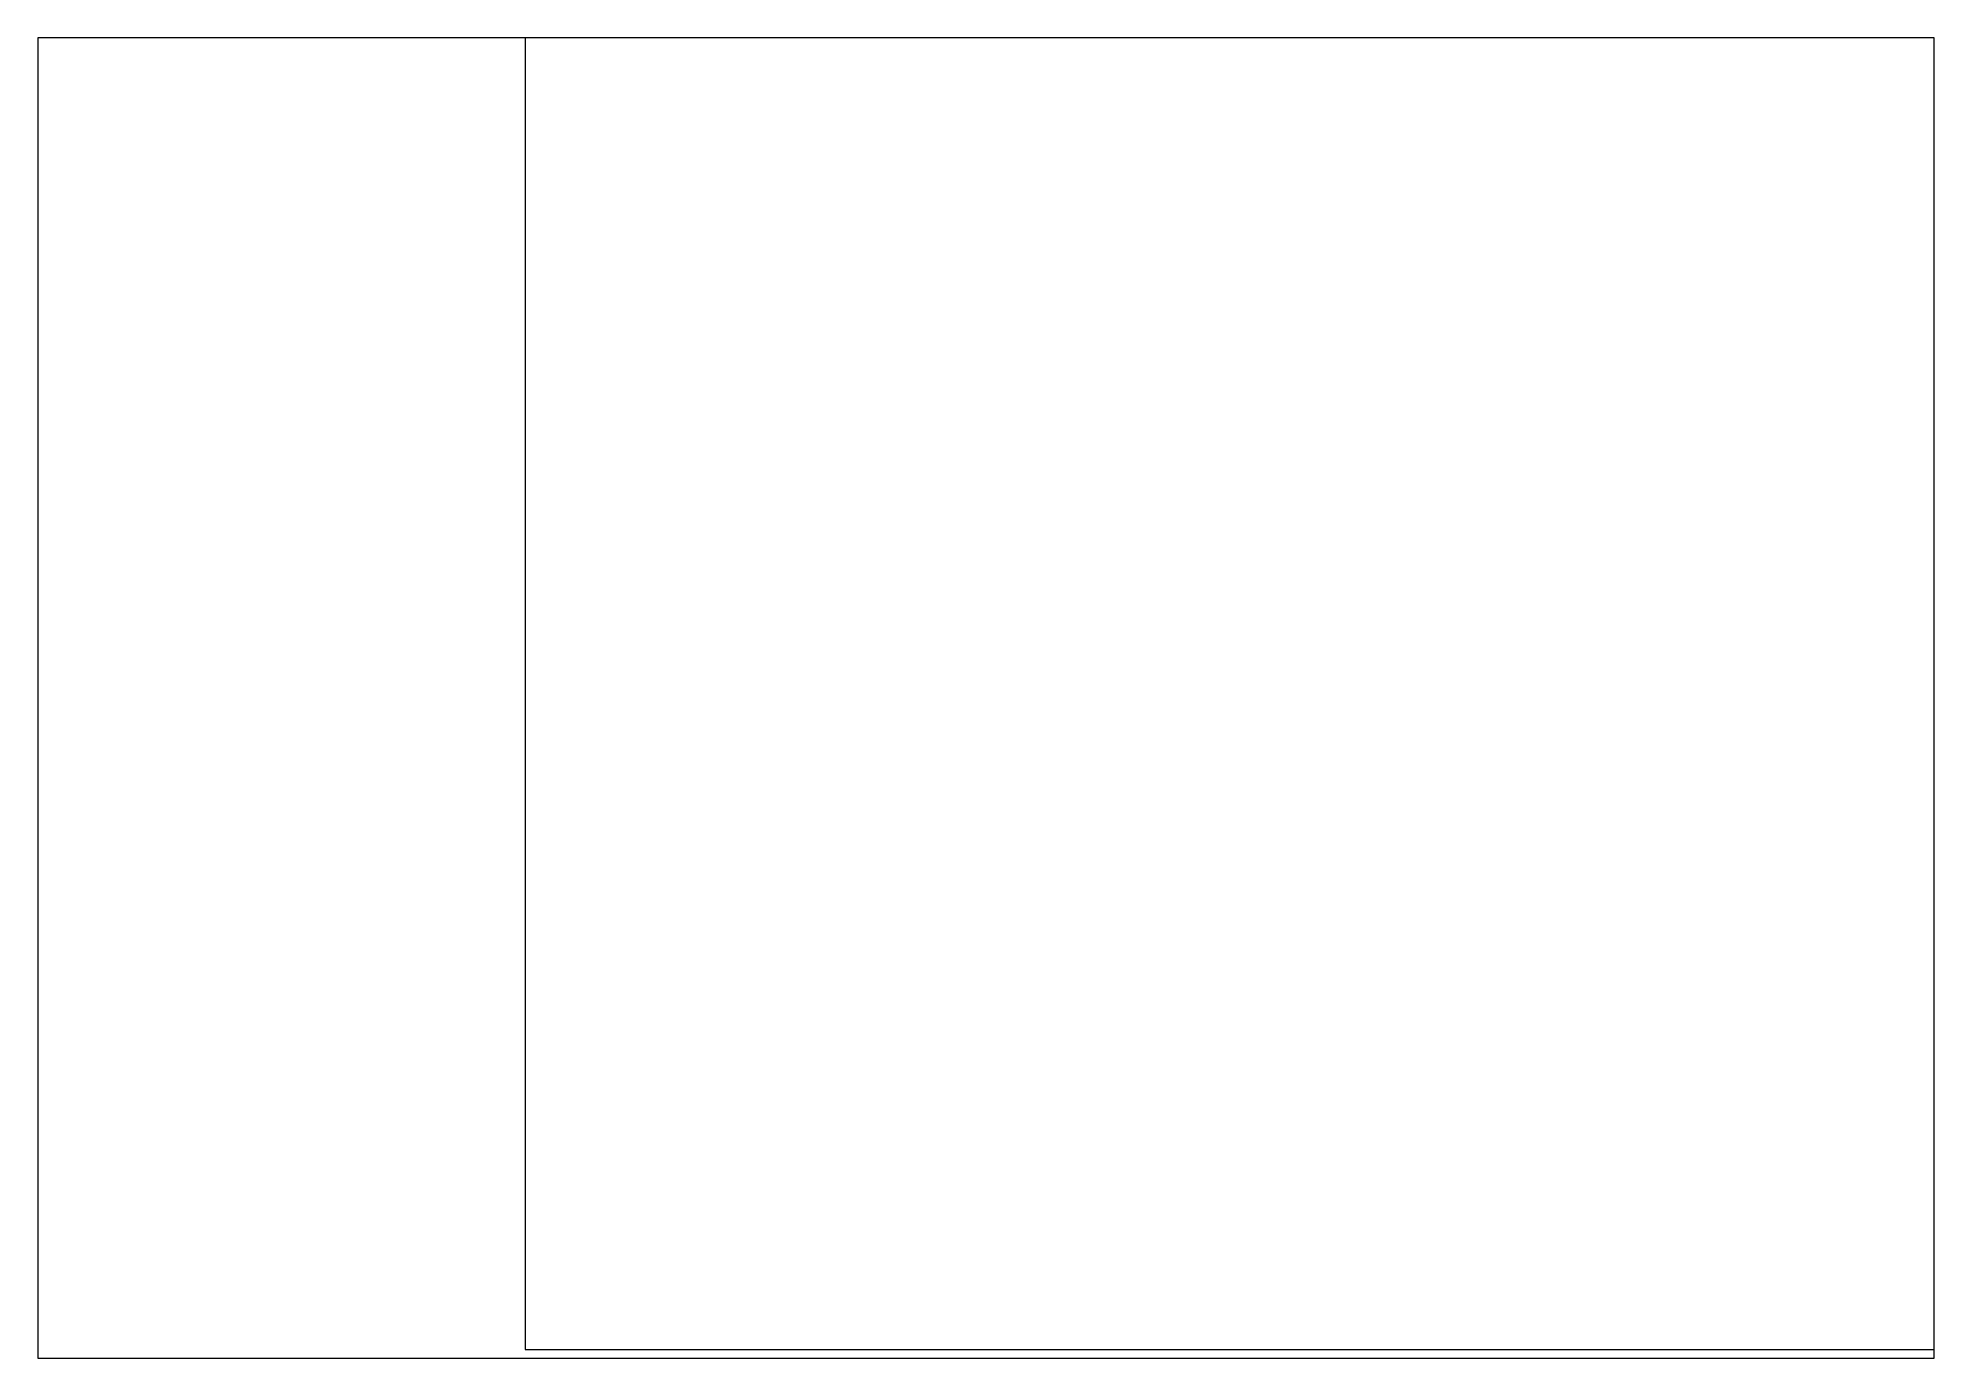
# Paper-space layout 'レイアウト1' of a CAD drawing. Header units: millimetres. Extents: x 29 to 258, y 20 to 179.
# The model-space entities are those that its viewports show. They can reach past a viewport. Long polylines and large blocks are cut down to what shows.
import ezdxf
from ezdxf import colors
from ezdxf.entities.mleader import LeaderData, LeaderLine
from ezdxf.enums import TextEntityAlignment as Align
from ezdxf.math import Vec2, Vec3

# ---------------------------------------------------------------- set-up
doc = ezdxf.new("R2010")
doc.units = ezdxf.units.MM
doc.header["$LTSCALE"] = 4
doc.layers.add('01_NORMAL', color=7, linetype='Continuous', lineweight=25)
doc.layers.add('08_DIM', color=3, linetype='Continuous', lineweight=13)
doc.layers.add('91_BLANK', color=5, linetype='Continuous', lineweight=0, plot=False)
doc.styles.get("Standard").update_dxf_attribs({"font": 'txt.shx', "bigfont": 'extfont2.shx'})

# ---------------------------------------------------------------- blocks, each defined once
blk = doc.blocks.new('AM_BALLOON1')
at = {"transparency": 16777216}
blk.add_circle((0, 0), 5, dxfattribs=at)
blk.add_attdef('B_NUMBER', text='', height=3, dxfattribs=at).set_placement((0, 0), align=Align.MIDDLE_CENTER)
blk = doc.blocks.new('_OPEN')
at = {"color": 0, "linetype": 'ByBlock'}
for p, q in [((-1, 0.167), (0, 0)), ((0, 0), (-1, -0.167)), ((0, 0), (-1, 0))]:
    blk.add_line(p, q, dxfattribs=at)

msp = doc.modelspace()

# ---------------------------------------------------------------- linework, layer by layer
at = {"layer": '91_BLANK'}
msp.add_lwpolyline([(0, 0), (12423.0129, 0), (12423.0129, 8743.797), (0, 8743.797)], close=True, dxfattribs=at)

# ---------------------------------------------------------------- leaders
at = {"layer": '08_DIM'}
ml = msp.add_multileader_block('Standard', dxfattribs=at)
ml.set_content('AM_BALLOON1', color=256, scale=15)
ml.set_attribute('B_NUMBER', 'AU', width=0)
ml.set_leader_properties(color=256, linetype='ByLayer', lineweight=-1)
ml.set_arrow_properties(name='OPEN')
ml.build(insert=Vec2(0, 0))
ml.multileader.update_dxf_attribs({"leader_type": 0, "has_dogleg": 0, "text_right_attachment_type": 6, "dogleg_length": 0, "arrow_head_size": 30, "scale": 15, "block_connection_type": 1})
ctx = ml.context
ctx.base_point, ctx.scale, ctx.char_height, ctx.arrow_head_size, ctx.landing_gap_size, ctx.plane_origin = Vec3(5844.83769, 21132.80583), 15, 60, 30, 30, Vec3(5844.83769, 21132.80583)
ctx.right_attachment, ctx.attachment_type = 6, 1
notes = []
notes.append((ctx, [(0, (0, 0, 0), (0, 0), (1, 0), 1, [])]))
ctx.block.insert = Vec3(5844.83769, 21132.80583)
ml = msp.add_multileader_block('Standard', dxfattribs=at)
ml.set_content('AM_BALLOON1', color=256, scale=15)
ml.set_attribute('B_NUMBER', 'AF', width=0)
ml.set_leader_properties(color=256, linetype='ByLayer', lineweight=-1)
ml.set_arrow_properties(name='OPEN')
ml.build(insert=Vec2(0, 0))
ml.multileader.update_dxf_attribs({"leader_type": 0, "has_dogleg": 0, "text_right_attachment_type": 6, "dogleg_length": 0, "arrow_head_size": 30, "scale": 15, "block_connection_type": 1})
ctx = ml.context
ctx.base_point, ctx.scale, ctx.char_height, ctx.arrow_head_size, ctx.landing_gap_size, ctx.plane_origin = Vec3(8262.14661, 16915.24927), 15, 60, 30, 30, Vec3(8262.14661, 16915.24927)
ctx.right_attachment, ctx.attachment_type = 6, 1
notes.append((ctx, [(0, (0, 0, 0), (0, 0), (1, 0), 1, [])]))
ctx.block.insert = Vec3(8262.14661, 16915.24927)
ml = msp.add_multileader_block('Standard', dxfattribs=at)
ml.set_content('AM_BALLOON1', color=256, scale=15)
ml.set_attribute('B_NUMBER', 'X', width=0)
ml.set_leader_properties(color=256, linetype='ByLayer', lineweight=-1)
ml.set_arrow_properties(name='OPEN')
ml.build(insert=Vec2(0, 0))
ml.multileader.update_dxf_attribs({"leader_type": 0, "has_dogleg": 0, "text_right_attachment_type": 6, "dogleg_length": 0, "arrow_head_size": 30, "scale": 15, "block_connection_type": 1})
ctx = ml.context
ctx.base_point, ctx.scale, ctx.char_height, ctx.arrow_head_size, ctx.landing_gap_size, ctx.plane_origin = Vec3(1602.58602, 16814.40542), 15, 60, 30, 30, Vec3(1602.58602, 16814.40542)
ctx.right_attachment, ctx.attachment_type = 6, 1
notes.append((ctx, [(0, (0, 0, 0), (0, 0), (1, 0), 1, [])]))
ctx.block.insert = Vec3(1602.58602, 16814.40542)
ml = msp.add_multileader_block('Standard', dxfattribs=at)
ml.set_content('AM_BALLOON1', color=256, scale=15)
ml.set_attribute('B_NUMBER', 'AO', width=0)
ml.set_leader_properties(color=256, linetype='ByLayer', lineweight=-1)
ml.set_arrow_properties(name='OPEN')
ml.build(insert=Vec2(0, 0))
ml.multileader.update_dxf_attribs({"leader_type": 0, "has_dogleg": 0, "text_right_attachment_type": 6, "dogleg_length": 0, "arrow_head_size": 30, "scale": 15, "block_connection_type": 1})
ctx = ml.context
ctx.base_point, ctx.scale, ctx.char_height, ctx.arrow_head_size, ctx.landing_gap_size, ctx.plane_origin = Vec3(11532.59715, 15665.61266), 15, 60, 30, 30, Vec3(11532.59715, 15665.61266)
ctx.right_attachment, ctx.attachment_type = 6, 1
notes.append((ctx, [(0, (0, 0, 0), (0, 0), (1, 0), 1, [])]))
ctx.block.insert = Vec3(11532.59715, 15665.61266)
ml = msp.add_multileader_block('Standard', dxfattribs=at)
ml.set_content('AM_BALLOON1', color=256, scale=15)
ml.set_attribute('B_NUMBER', 'D', width=0)
ml.set_leader_properties(color=256, linetype='ByLayer', lineweight=-1)
ml.set_arrow_properties(name='OPEN')
ml.build(insert=Vec2(0, 0))
ml.multileader.update_dxf_attribs({"leader_type": 0, "has_dogleg": 0, "text_right_attachment_type": 6, "dogleg_length": 0, "arrow_head_size": 30, "scale": 15, "block_connection_type": 1})
ctx = ml.context
ctx.base_point, ctx.scale, ctx.char_height, ctx.arrow_head_size, ctx.landing_gap_size, ctx.plane_origin = Vec3(9708.75838, 15394.05003), 15, 60, 30, 30, Vec3(9708.75838, 15394.05003)
ctx.right_attachment, ctx.attachment_type = 6, 1
notes.append((ctx, [(0, (0, 0, 0), (0, 0), (1, 0), 1, [])]))
ctx.block.insert = Vec3(9708.75838, 15394.05003)
ml = msp.add_multileader_block('Standard', dxfattribs=at)
ml.set_content('AM_BALLOON1', color=256, scale=15)
ml.set_attribute('B_NUMBER', 'E', width=0)
ml.set_leader_properties(color=256, linetype='ByLayer', lineweight=-1)
ml.set_arrow_properties(name='OPEN')
ml.build(insert=Vec2(0, 0))
ml.multileader.update_dxf_attribs({"leader_type": 0, "has_dogleg": 0, "text_right_attachment_type": 6, "dogleg_length": 0, "arrow_head_size": 30, "scale": 15, "block_connection_type": 1})
ctx = ml.context
ctx.base_point, ctx.scale, ctx.char_height, ctx.arrow_head_size, ctx.landing_gap_size, ctx.plane_origin = Vec3(4125.87913, 15299.50665), 15, 60, 30, 30, Vec3(4141.62998, 15072.38033)
ctx.right_attachment, ctx.attachment_type = 6, 1
notes.append((ctx, [(0, (0, 0, 0), (0, 0), (1, 0), 1, [])]))
ctx.block.insert = Vec3(4125.87913, 15299.50665)
ml = msp.add_multileader_block('Standard', dxfattribs=at)
ml.set_content('AM_BALLOON1', color=256, scale=15)
ml.set_attribute('B_NUMBER', 'A', width=0)
ml.set_leader_properties(color=256, linetype='ByLayer', lineweight=-1)
ml.set_arrow_properties(name='OPEN')
ml.build(insert=Vec2(0, 0))
ml.multileader.update_dxf_attribs({"leader_type": 0, "has_dogleg": 0, "text_right_attachment_type": 6, "dogleg_length": 0, "arrow_head_size": 30, "scale": 15, "block_connection_type": 1})
ctx = ml.context
ctx.base_point, ctx.scale, ctx.char_height, ctx.arrow_head_size, ctx.landing_gap_size, ctx.plane_origin = Vec3(13148.43876, 15210.37146), 15, 60, 30, 30, Vec3(13148.43876, 15210.37146)
ctx.right_attachment, ctx.attachment_type = 6, 1
notes.append((ctx, [(0, (0, 0, 0), (0, 0), (1, 0), 1, [])]))
ctx.block.insert = Vec3(13148.43876, 15210.37146)
ml = msp.add_multileader_block('Standard', dxfattribs=at)
ml.set_content('AM_BALLOON1', color=256, scale=15)
ml.set_attribute('B_NUMBER', 'B', width=0)
ml.set_leader_properties(color=256, linetype='ByLayer', lineweight=-1)
ml.set_arrow_properties(name='OPEN')
ml.build(insert=Vec2(0, 0))
ml.multileader.update_dxf_attribs({"leader_type": 0, "has_dogleg": 0, "text_right_attachment_type": 6, "dogleg_length": 0, "arrow_head_size": 30, "scale": 15, "block_connection_type": 1})
ctx = ml.context
ctx.base_point, ctx.scale, ctx.char_height, ctx.arrow_head_size, ctx.landing_gap_size, ctx.plane_origin = Vec3(13018.80587, 15068.9297), 15, 60, 30, 30, Vec3(13018.80587, 15068.9297)
ctx.right_attachment, ctx.attachment_type = 6, 1
notes.append((ctx, [(0, (0, 0, 0), (0, 0), (1, 0), 1, [])]))
ctx.block.insert = Vec3(13018.80587, 15068.9297)
ml = msp.add_multileader_block('Standard', dxfattribs=at)
ml.set_content('AM_BALLOON1', color=256, scale=15)
ml.set_attribute('B_NUMBER', 'AS', width=0)
ml.set_leader_properties(color=256, linetype='ByLayer', lineweight=-1)
ml.set_arrow_properties(name='OPEN')
ml.build(insert=Vec2(0, 0))
ml.multileader.update_dxf_attribs({"leader_type": 0, "has_dogleg": 0, "text_right_attachment_type": 6, "dogleg_length": 0, "arrow_head_size": 30, "scale": 15, "block_connection_type": 1})
ctx = ml.context
ctx.base_point, ctx.scale, ctx.char_height, ctx.arrow_head_size, ctx.landing_gap_size, ctx.plane_origin = Vec3(4130.22531, 15020.06589), 15, 60, 30, 30, Vec3(4145.97616, 14792.93957)
ctx.right_attachment, ctx.attachment_type = 6, 1
notes.append((ctx, [(0, (0, 0, 0), (0, 0), (1, 0), 1, [])]))
ctx.block.insert = Vec3(4130.22531, 15020.06589)
ml = msp.add_multileader_block('Standard', dxfattribs=at)
ml.set_content('AM_BALLOON1', color=256, scale=15)
ml.set_attribute('B_NUMBER', 'H', width=0)
ml.set_leader_properties(color=256, linetype='ByLayer', lineweight=-1)
ml.set_arrow_properties(name='OPEN')
ml.build(insert=Vec2(0, 0))
ml.multileader.update_dxf_attribs({"leader_type": 0, "has_dogleg": 0, "text_right_attachment_type": 6, "dogleg_length": 0, "arrow_head_size": 30, "scale": 15, "block_connection_type": 1})
ctx = ml.context
ctx.base_point, ctx.scale, ctx.char_height, ctx.arrow_head_size, ctx.landing_gap_size, ctx.plane_origin = Vec3(2778.41829, 14994.13826), 15, 60, 30, 30, Vec3(2778.41829, 14994.13826)
ctx.right_attachment, ctx.attachment_type = 6, 1
notes.append((ctx, [(0, (0, 0, 0), (0, 0), (1, 0), 1, [])]))
ctx.block.insert = Vec3(2778.41829, 14994.13826)
ml = msp.add_multileader_block('Standard', dxfattribs=at)
ml.set_content('AM_BALLOON1', color=256, scale=15)
ml.set_attribute('B_NUMBER', 'G', width=0)
ml.set_leader_properties(color=256, linetype='ByLayer', lineweight=-1)
ml.set_arrow_properties(name='OPEN')
ml.build(insert=Vec2(0, 0))
ml.multileader.update_dxf_attribs({"leader_type": 0, "has_dogleg": 0, "text_right_attachment_type": 6, "dogleg_length": 0, "arrow_head_size": 30, "scale": 15, "block_connection_type": 1})
ctx = ml.context
ctx.base_point, ctx.scale, ctx.char_height, ctx.arrow_head_size, ctx.landing_gap_size, ctx.plane_origin = Vec3(2628.68865, 14994.13826), 15, 60, 30, 30, Vec3(2628.68865, 14994.13826)
ctx.right_attachment, ctx.attachment_type = 6, 1
notes.append((ctx, [(0, (0, 0, 0), (0, 0), (1, 0), 1, [])]))
ctx.block.insert = Vec3(2628.68865, 14994.13826)
ml = msp.add_multileader_block('Standard', dxfattribs=at)
ml.set_content('AM_BALLOON1', color=256, scale=15)
ml.set_attribute('B_NUMBER', 'C', width=0)
ml.set_leader_properties(color=256, linetype='ByLayer', lineweight=-1)
ml.set_arrow_properties(name='OPEN')
ml.build(insert=Vec2(0, 0))
ml.multileader.update_dxf_attribs({"leader_type": 0, "has_dogleg": 0, "text_right_attachment_type": 6, "dogleg_length": 0, "arrow_head_size": 30, "scale": 15, "block_connection_type": 1})
ctx = ml.context
ctx.base_point, ctx.scale, ctx.char_height, ctx.arrow_head_size, ctx.landing_gap_size, ctx.plane_origin = Vec3(13161.52102, 14919.16787), 15, 60, 30, 30, Vec3(13161.52102, 14919.16787)
ctx.right_attachment, ctx.attachment_type = 6, 1
notes.append((ctx, [(0, (0, 0, 0), (0, 0), (1, 0), 1, [])]))
ctx.block.insert = Vec3(13161.52102, 14919.16787)
ml = msp.add_multileader_block('Standard', dxfattribs=at)
ml.set_content('AM_BALLOON1', color=256, scale=15)
ml.set_attribute('B_NUMBER', 'F', width=0)
ml.set_leader_properties(color=256, linetype='ByLayer', lineweight=-1)
ml.set_arrow_properties(name='OPEN')
ml.build(insert=Vec2(0, 0))
ml.multileader.update_dxf_attribs({"leader_type": 0, "has_dogleg": 0, "text_right_attachment_type": 6, "dogleg_length": 0, "arrow_head_size": 30, "scale": 15, "block_connection_type": 1})
ctx = ml.context
ctx.base_point, ctx.scale, ctx.char_height, ctx.arrow_head_size, ctx.landing_gap_size, ctx.plane_origin = Vec3(4366.2672, 13121.43144), 15, 60, 30, 30, Vec3(4366.2672, 13121.43144)
ctx.right_attachment, ctx.attachment_type = 6, 1
notes.append((ctx, [(0, (0, 0, 0), (0, 0), (1, 0), 1, [])]))
ctx.block.insert = Vec3(4366.2672, 13121.43144)
ml = msp.add_multileader_block('Standard', dxfattribs=at)
ml.set_content('AM_BALLOON1', color=256, scale=15)
ml.set_attribute('B_NUMBER', 'D', width=0)
ml.set_leader_properties(color=256, linetype='ByLayer', lineweight=-1)
ml.set_arrow_properties(name='OPEN')
ml.build(insert=Vec2(0, 0))
ml.multileader.update_dxf_attribs({"leader_type": 0, "has_dogleg": 0, "text_right_attachment_type": 6, "dogleg_length": 0, "arrow_head_size": 30, "scale": 15, "block_connection_type": 1})
ctx = ml.context
ctx.base_point, ctx.scale, ctx.char_height, ctx.arrow_head_size, ctx.landing_gap_size, ctx.plane_origin = Vec3(5844.83769, 6803.23474), 15, 60, 30, 30, Vec3(5844.83769, 6803.23474)
ctx.right_attachment, ctx.attachment_type = 6, 1
notes.append((ctx, [(0, (0, 0, 0), (0, 0), (1, 0), 1, [])]))
ctx.block.insert = Vec3(5844.83769, 6803.23474)
ml = msp.add_multileader_block('Standard', dxfattribs=at)
ml.set_content('AM_BALLOON1', color=256, scale=15)
ml.set_attribute('B_NUMBER', 'D', width=0)
ml.set_leader_properties(color=256, linetype='ByLayer', lineweight=-1)
ml.set_arrow_properties(name='OPEN')
ml.build(insert=Vec2(0, 0))
ml.multileader.update_dxf_attribs({"leader_type": 0, "has_dogleg": 0, "text_right_attachment_type": 6, "dogleg_length": 0, "arrow_head_size": 30, "scale": 15, "block_connection_type": 1})
ctx = ml.context
ctx.base_point, ctx.scale, ctx.char_height, ctx.arrow_head_size, ctx.landing_gap_size, ctx.plane_origin = Vec3(71378.15101, 6803.23474), 15, 60, 30, 30, Vec3(71378.15101, 6803.23474)
ctx.right_attachment, ctx.attachment_type = 6, 1
notes.append((ctx, [(0, (0, 0, 0), (0, 0), (1, 0), 1, [])]))
ctx.block.insert = Vec3(71378.15101, 6803.23474)
ml = msp.add_multileader_block('Standard', dxfattribs=at)
ml.set_content('AM_BALLOON1', color=256, scale=8)
ml.set_attribute('B_NUMBER', '82', width=0)
ml.set_leader_properties(color=256, linetype='ByLayer', lineweight=-1)
ml.set_arrow_properties(name='OPEN')
ml.build(insert=Vec2(0, 0))
ml.multileader.update_dxf_attribs({"leader_type": 0, "has_dogleg": 0, "text_right_attachment_type": 6, "dogleg_length": 0, "arrow_head_size": 16, "scale": 8, "block_connection_type": 1})
ctx = ml.context
ctx.base_point, ctx.scale, ctx.char_height, ctx.arrow_head_size, ctx.landing_gap_size, ctx.plane_origin = Vec3(22334.62169, 5802.54406), 8, 32, 16, 16, Vec3(22326.73219, 6062.60185)
ctx.right_attachment, ctx.attachment_type = 6, 1
notes.append((ctx, [(0, (0, 0, 0), (0, 0), (1, 0), 1, [])]))
ctx.block.insert = Vec3(22334.62169, 5802.54406)
ml = msp.add_multileader_block('Standard', dxfattribs=at)
ml.set_content('AM_BALLOON1', color=256, scale=8)
ml.set_attribute('B_NUMBER', '83', width=0)
ml.set_leader_properties(color=256, linetype='ByLayer', lineweight=-1)
ml.set_arrow_properties(name='OPEN')
ml.build(insert=Vec2(0, 0))
ml.multileader.update_dxf_attribs({"leader_type": 0, "has_dogleg": 0, "text_right_attachment_type": 6, "dogleg_length": 0, "arrow_head_size": 16, "scale": 8, "block_connection_type": 1})
ctx = ml.context
ctx.base_point, ctx.scale, ctx.char_height, ctx.arrow_head_size, ctx.landing_gap_size, ctx.plane_origin = Vec3(22414.93902, 5802.54406), 8, 32, 16, 16, Vec3(22407.04951, 6062.60185)
ctx.right_attachment, ctx.attachment_type = 6, 1
notes.append((ctx, [(0, (0, 0, 0), (0, 0), (1, 0), 1, [])]))
ctx.block.insert = Vec3(22414.93902, 5802.54406)
ml = msp.add_multileader_block('Standard', dxfattribs=at)
ml.set_content('AM_BALLOON1', color=256, scale=5)
ml.set_attribute('B_NUMBER', '114', width=0)
ml.set_leader_properties(color=256, linetype='ByLayer', lineweight=-1)
ml.set_arrow_properties(name='OPEN')
ml.build(insert=Vec2(0, 0))
ml.multileader.update_dxf_attribs({"leader_type": 0, "has_dogleg": 0, "text_right_attachment_type": 6, "dogleg_length": 0, "arrow_head_size": 10, "scale": 2.5, "block_connection_type": 1})
ctx = ml.context
ctx.base_point, ctx.scale, ctx.char_height, ctx.arrow_head_size, ctx.landing_gap_size, ctx.plane_origin = Vec3(33834.34528, 5596.34315), 2.5, 20, 10, 10, Vec3(33834.34528, 5596.34315)
ctx.right_attachment, ctx.attachment_type = 6, 1
notes.append((ctx, [(0, (0, 0, 0), (0, 0), (1, 0), 1, [])]))
ctx.block.insert = Vec3(33834.34528, 5596.34315)
ml = msp.add_multileader_block('Standard', dxfattribs=at)
ml.set_content('AM_BALLOON1', color=256, scale=5)
ml.set_attribute('B_NUMBER', '113', width=0)
ml.set_leader_properties(color=256, linetype='ByLayer', lineweight=-1)
ml.set_arrow_properties(name='OPEN')
ml.build(insert=Vec2(0, 0))
ml.multileader.update_dxf_attribs({"leader_type": 0, "has_dogleg": 0, "text_right_attachment_type": 6, "dogleg_length": 0, "arrow_head_size": 10, "scale": 2.5, "block_connection_type": 1})
ctx = ml.context
ctx.base_point, ctx.scale, ctx.char_height, ctx.arrow_head_size, ctx.landing_gap_size, ctx.plane_origin = Vec3(33834.34528, 5199.36891), 2.5, 20, 10, 10, Vec3(33834.34528, 5199.36891)
ctx.right_attachment, ctx.attachment_type = 6, 1
notes.append((ctx, [(0, (0, 0, 0), (0, 0), (1, 0), 1, [])]))
ctx.block.insert = Vec3(33834.34528, 5199.36891)
ml = msp.add_multileader_block('Standard', dxfattribs=at)
ml.set_content('AM_BALLOON1', color=256, scale=5)
ml.set_attribute('B_NUMBER', '76', width=0)
ml.set_leader_properties(color=256, linetype='ByLayer', lineweight=-1)
ml.set_arrow_properties(name='OPEN')
ml.build(insert=Vec2(0, 0))
ml.multileader.update_dxf_attribs({"leader_type": 0, "has_dogleg": 0, "text_right_attachment_type": 6, "dogleg_length": 0, "arrow_head_size": 10, "scale": 2.5, "block_connection_type": 1})
ctx = ml.context
ctx.base_point, ctx.scale, ctx.char_height, ctx.arrow_head_size, ctx.landing_gap_size, ctx.plane_origin = Vec3(33834.34528, 4796.56653), 2.5, 20, 10, 10, Vec3(33834.34528, 4796.56653)
ctx.right_attachment, ctx.attachment_type = 6, 1
notes.append((ctx, [(0, (0, 0, 0), (0, 0), (1, 0), 1, [])]))
ctx.block.insert = Vec3(33834.34528, 4796.56653)
ml = msp.add_multileader_block('Standard', dxfattribs=at)
ml.set_content('AM_BALLOON1', color=256, scale=8)
ml.set_attribute('B_NUMBER', 'E', width=0)
ml.set_leader_properties(color=256, linetype='ByLayer', lineweight=-1)
ml.set_arrow_properties(name='OPEN')
ml.build(insert=Vec2(0, 0))
ml.multileader.update_dxf_attribs({"leader_type": 0, "has_dogleg": 0, "text_right_attachment_type": 6, "dogleg_length": 0, "arrow_head_size": 16, "scale": 8, "block_connection_type": 1})
ctx = ml.context
ctx.base_point, ctx.scale, ctx.char_height, ctx.arrow_head_size, ctx.landing_gap_size, ctx.plane_origin = Vec3(21134.17474, 4639.07789), 8, 32, 16, 16, Vec3(21134.17474, 4639.07789)
ctx.right_attachment, ctx.attachment_type = 6, 1
notes.append((ctx, [(0, (0, 0, 0), (0, 0), (1, 0), 1, [])]))
ctx.block.insert = Vec3(21134.17474, 4639.07789)
ml = msp.add_multileader_block('Standard', dxfattribs=at)
ml.set_content('AM_BALLOON1', color=256, scale=8)
ml.set_attribute('B_NUMBER', 'BB', width=0)
ml.set_leader_properties(color=256, linetype='ByLayer', lineweight=-1)
ml.set_arrow_properties(name='OPEN')
ml.build(insert=Vec2(0, 0))
ml.multileader.update_dxf_attribs({"leader_type": 0, "has_dogleg": 0, "text_right_attachment_type": 6, "dogleg_length": 0, "arrow_head_size": 16, "scale": 8, "block_connection_type": 1})
ctx = ml.context
ctx.base_point, ctx.scale, ctx.char_height, ctx.arrow_head_size, ctx.landing_gap_size, ctx.plane_origin = Vec3(46325.59114, 4592.67863), 8, 32, 16, 16, Vec3(46325.59114, 4592.67863)
ctx.right_attachment, ctx.attachment_type = 6, 1
notes.append((ctx, [(0, (0, 0, 0), (0, 0), (1, 0), 1, [])]))
ctx.block.insert = Vec3(46325.59114, 4592.67863)
ml = msp.add_multileader_block('Standard', dxfattribs=at)
ml.set_content('AM_BALLOON1', color=256, scale=8)
ml.set_attribute('B_NUMBER', 'BH', width=0)
ml.set_leader_properties(color=256, linetype='ByLayer', lineweight=-1)
ml.set_arrow_properties(name='OPEN')
ml.build(insert=Vec2(0, 0))
ml.multileader.update_dxf_attribs({"leader_type": 0, "has_dogleg": 0, "text_right_attachment_type": 6, "dogleg_length": 0, "arrow_head_size": 16, "scale": 8, "block_connection_type": 1})
ctx = ml.context
ctx.base_point, ctx.scale, ctx.char_height, ctx.arrow_head_size, ctx.landing_gap_size, ctx.plane_origin = Vec3(46894.55259, 4592.54024), 8, 32, 16, 16, Vec3(46894.55259, 4592.54024)
ctx.right_attachment, ctx.attachment_type = 6, 1
notes.append((ctx, [(0, (0, 0, 0), (0, 0), (1, 0), 1, [])]))
ctx.block.insert = Vec3(46894.55259, 4592.54024)
ml = msp.add_multileader_block('Standard', dxfattribs=at)
ml.set_content('AM_BALLOON1', color=256, scale=-8)
ml.set_attribute('B_NUMBER', '21', width=0)
ml.set_leader_properties(color=256, linetype='ByLayer', lineweight=-1)
ml.set_arrow_properties(name='OPEN')
ml.build(insert=Vec2(0, 0))
ml.multileader.update_dxf_attribs({"leader_type": 0, "has_dogleg": 0, "text_right_attachment_type": 6, "dogleg_length": 0, "arrow_head_size": 16, "scale": 8, "block_connection_type": 1})
ctx = ml.context
ctx.base_point, ctx.scale, ctx.char_height, ctx.arrow_head_size, ctx.landing_gap_size, ctx.plane_origin = Vec3(24240.14216, 4476.00084), 8, 32, 16, 16, Vec3(24248.03166, 4736.05863)
ctx.right_attachment, ctx.text_align_type, ctx.attachment_type = 6, 2, 1
notes.append((ctx, [(0, (0, 0, 0), (0, 0), (1, 0), 1, [])]))
ctx.block.insert, ctx.block.scale = Vec3(24240.14216, 4476.00084), Vec3(-8, 8, 8)
ml = msp.add_multileader_block('Standard', dxfattribs=at)
ml.set_content('AM_BALLOON1', color=256, scale=-8)
ml.set_attribute('B_NUMBER', 'AB', width=0)
ml.set_leader_properties(color=256, linetype='ByLayer', lineweight=-1)
ml.set_arrow_properties(name='OPEN')
ml.build(insert=Vec2(0, 0))
ml.multileader.update_dxf_attribs({"leader_type": 0, "has_dogleg": 0, "text_right_attachment_type": 6, "dogleg_length": 0, "arrow_head_size": 16, "scale": 8, "block_connection_type": 1})
ctx = ml.context
ctx.base_point, ctx.scale, ctx.char_height, ctx.arrow_head_size, ctx.landing_gap_size, ctx.plane_origin = Vec3(24757.72317, 4469.19204), 8, 32, 16, 16, Vec3(24757.72317, 4469.19204)
ctx.right_attachment, ctx.text_align_type, ctx.attachment_type = 6, 2, 1
notes.append((ctx, [(0, (0, 0, 0), (0, 0), (1, 0), 1, [])]))
ctx.block.insert, ctx.block.scale = Vec3(24757.72317, 4469.19204), Vec3(-8, 8, 8)
ml = msp.add_multileader_block('Standard', dxfattribs=at)
ml.set_content('AM_BALLOON1', color=256, scale=-8)
ml.set_attribute('B_NUMBER', 'O', width=0)
ml.set_leader_properties(color=256, linetype='ByLayer', lineweight=-1)
ml.set_arrow_properties(name='OPEN')
ml.build(insert=Vec2(0, 0))
ml.multileader.update_dxf_attribs({"leader_type": 0, "has_dogleg": 0, "text_right_attachment_type": 6, "dogleg_length": 0, "arrow_head_size": 16, "scale": 8, "block_connection_type": 1})
ctx = ml.context
ctx.base_point, ctx.scale, ctx.char_height, ctx.arrow_head_size, ctx.landing_gap_size, ctx.plane_origin = Vec3(21104.82252, 4427.41463), 8, 32, 16, 16, Vec3(21104.82252, 4427.41463)
ctx.right_attachment, ctx.text_align_type, ctx.attachment_type = 6, 2, 1
notes.append((ctx, [(0, (0, 0, 0), (0, 0), (1, 0), 1, [])]))
ctx.block.insert, ctx.block.scale = Vec3(21104.82252, 4427.41463), Vec3(-8, 8, 8)
ml = msp.add_multileader_block('Standard', dxfattribs=at)
ml.set_content('AM_BALLOON1', color=256, scale=8)
ml.set_attribute('B_NUMBER', 'BC', width=0)
ml.set_leader_properties(color=256, linetype='ByLayer', lineweight=-1)
ml.set_arrow_properties(name='OPEN')
ml.build(insert=Vec2(0, 0))
ml.multileader.update_dxf_attribs({"leader_type": 0, "has_dogleg": 0, "text_right_attachment_type": 6, "dogleg_length": 0, "arrow_head_size": 16, "scale": 8, "block_connection_type": 1})
ctx = ml.context
ctx.base_point, ctx.scale, ctx.char_height, ctx.arrow_head_size, ctx.landing_gap_size, ctx.plane_origin = Vec3(49608.5399, 4409.8042), 8, 32, 16, 16, Vec3(49608.5399, 4409.8042)
ctx.right_attachment, ctx.attachment_type = 6, 1
notes.append((ctx, [(0, (0, 0, 0), (0, 0), (1, 0), 1, [])]))
ctx.block.insert = Vec3(49608.5399, 4409.8042)
ml = msp.add_multileader_block('Standard', dxfattribs=at)
ml.set_content('AM_BALLOON1', color=256, scale=8)
ml.set_attribute('B_NUMBER', 'AC', width=0)
ml.set_leader_properties(color=256, linetype='ByLayer', lineweight=-1)
ml.set_arrow_properties(name='OPEN')
ml.build(insert=Vec2(0, 0))
ml.multileader.update_dxf_attribs({"leader_type": 0, "has_dogleg": 0, "text_right_attachment_type": 6, "dogleg_length": 0, "arrow_head_size": 16, "scale": 8, "block_connection_type": 1})
ctx = ml.context
ctx.base_point, ctx.scale, ctx.char_height, ctx.arrow_head_size, ctx.landing_gap_size, ctx.plane_origin = Vec3(15927.81379, 4408.85998), 8, 32, 16, 16, Vec3(15927.81379, 4408.85998)
ctx.right_attachment, ctx.attachment_type = 6, 1
notes.append((ctx, [(0, (0, 0, 0), (0, 0), (1, 0), 1, [])]))
ctx.block.insert = Vec3(15927.81379, 4408.85998)
ml = msp.add_multileader_block('Standard', dxfattribs=at)
ml.set_content('AM_BALLOON1', color=256, scale=-8)
ml.set_attribute('B_NUMBER', '19', width=0)
ml.set_leader_properties(color=256, linetype='ByLayer', lineweight=-1)
ml.set_arrow_properties(name='OPEN')
ml.build(insert=Vec2(0, 0))
ml.multileader.update_dxf_attribs({"leader_type": 0, "has_dogleg": 0, "text_right_attachment_type": 6, "dogleg_length": 0, "arrow_head_size": 16, "scale": 8, "block_connection_type": 1})
ctx = ml.context
ctx.base_point, ctx.scale, ctx.char_height, ctx.arrow_head_size, ctx.landing_gap_size, ctx.plane_origin = Vec3(24240.8924, 4396.21087), 8, 32, 16, 16, Vec3(24248.7819, 4656.26866)
ctx.right_attachment, ctx.text_align_type, ctx.attachment_type = 6, 2, 1
notes.append((ctx, [(0, (0, 0, 0), (0, 0), (1, 0), 1, [])]))
ctx.block.insert, ctx.block.scale = Vec3(24240.8924, 4396.21087), Vec3(-8, 8, 8)
ml = msp.add_multileader_block('Standard', dxfattribs=at)
ml.set_content('AM_BALLOON1', color=256, scale=-8)
ml.set_attribute('B_NUMBER', 'AN', width=0)
ml.set_leader_properties(color=256, linetype='ByLayer', lineweight=-1)
ml.set_arrow_properties(name='OPEN')
ml.build(insert=Vec2(0, 0))
ml.multileader.update_dxf_attribs({"leader_type": 0, "has_dogleg": 0, "text_right_attachment_type": 6, "dogleg_length": 0, "arrow_head_size": 16, "scale": 8, "block_connection_type": 1})
ctx = ml.context
ctx.base_point, ctx.scale, ctx.char_height, ctx.arrow_head_size, ctx.landing_gap_size, ctx.plane_origin = Vec3(25044.57595, 4331.16598), 8, 32, 16, 16, Vec3(25044.57595, 4331.16598)
ctx.right_attachment, ctx.text_align_type, ctx.attachment_type = 6, 2, 1
notes.append((ctx, [(0, (0, 0, 0), (0, 0), (1, 0), 1, [])]))
ctx.block.insert, ctx.block.scale = Vec3(25044.57595, 4331.16598), Vec3(-8, 8, 8)
ml = msp.add_multileader_block('Standard', dxfattribs=at)
ml.set_content('AM_BALLOON1', color=256, scale=8)
ml.set_attribute('B_NUMBER', 'AS', width=0)
ml.set_leader_properties(color=256, linetype='ByLayer', lineweight=-1)
ml.set_arrow_properties(name='OPEN')
ml.build(insert=Vec2(0, 0))
ml.multileader.update_dxf_attribs({"leader_type": 0, "has_dogleg": 0, "text_right_attachment_type": 6, "dogleg_length": 0, "arrow_head_size": 16, "scale": 8, "block_connection_type": 1})
ctx = ml.context
ctx.base_point, ctx.scale, ctx.char_height, ctx.arrow_head_size, ctx.landing_gap_size, ctx.plane_origin = Vec3(49369.09934, 4301.67194), 8, 32, 16, 16, Vec3(49369.09934, 4301.67194)
ctx.right_attachment, ctx.attachment_type = 6, 1
notes.append((ctx, [(0, (0, 0, 0), (0, 0), (1, 0), 1, [])]))
ctx.block.insert = Vec3(49369.09934, 4301.67194)
ml = msp.add_multileader_block('Standard', dxfattribs=at)
ml.set_content('AM_BALLOON1', color=256, scale=8)
ml.set_attribute('B_NUMBER', 'BG', width=0)
ml.set_leader_properties(color=256, linetype='ByLayer', lineweight=-1)
ml.set_arrow_properties(name='OPEN')
ml.build(insert=Vec2(0, 0))
ml.multileader.update_dxf_attribs({"leader_type": 0, "has_dogleg": 0, "text_right_attachment_type": 6, "dogleg_length": 0, "arrow_head_size": 16, "scale": 8, "block_connection_type": 1})
ctx = ml.context
ctx.base_point, ctx.scale, ctx.char_height, ctx.arrow_head_size, ctx.landing_gap_size, ctx.plane_origin = Vec3(46157.19284, 4293.82122), 8, 32, 16, 16, Vec3(46157.19284, 4293.82122)
ctx.right_attachment, ctx.attachment_type = 6, 1
notes.append((ctx, [(0, (0, 0, 0), (0, 0), (1, 0), 1, [])]))
ctx.block.insert = Vec3(46157.19284, 4293.82122)
ml = msp.add_multileader_block('Standard', dxfattribs=at)
ml.set_content('AM_BALLOON1', color=256, scale=-8)
ml.set_attribute('B_NUMBER', 'O', width=0)
ml.set_leader_properties(color=256, linetype='ByLayer', lineweight=-1)
ml.set_arrow_properties(name='OPEN')
ml.build(insert=Vec2(0, 0))
ml.multileader.update_dxf_attribs({"leader_type": 0, "has_dogleg": 0, "text_right_attachment_type": 6, "dogleg_length": 0, "arrow_head_size": 16, "scale": 8, "block_connection_type": 1})
ctx = ml.context
ctx.base_point, ctx.scale, ctx.char_height, ctx.arrow_head_size, ctx.landing_gap_size, ctx.plane_origin = Vec3(25046.58118, 4207.82644), 8, 32, 16, 16, Vec3(25046.58118, 4207.82644)
ctx.right_attachment, ctx.text_align_type, ctx.attachment_type = 6, 2, 1
notes.append((ctx, [(0, (0, 0, 0), (0, 0), (1, 0), 1, [])]))
ctx.block.insert, ctx.block.scale = Vec3(25046.58118, 4207.82644), Vec3(-8, 8, 8)
ml = msp.add_multileader_block('Standard', dxfattribs=at)
ml.set_content('AM_BALLOON1', color=256, scale=8)
ml.set_attribute('B_NUMBER', '73', width=0)
ml.set_leader_properties(color=256, linetype='ByLayer', lineweight=-1)
ml.set_arrow_properties(name='OPEN')
ml.build(insert=Vec2(0, 0))
ml.multileader.update_dxf_attribs({"leader_type": 0, "has_dogleg": 0, "text_right_attachment_type": 6, "dogleg_length": 0, "arrow_head_size": 16, "scale": 8, "block_connection_type": 1})
ctx = ml.context
ctx.base_point, ctx.scale, ctx.char_height, ctx.arrow_head_size, ctx.landing_gap_size, ctx.plane_origin = Vec3(22642.17135, 4165.84538), 8, 32, 16, 16, Vec3(22802.60483, 4165.84538)
ctx.right_attachment, ctx.attachment_type = 6, 1
notes.append((ctx, [(0, (0, 0, 0), (0, 0), (1, 0), 1, [])]))
ctx.block.insert = Vec3(22642.17135, 4165.84538)
ml = msp.add_multileader_block('Standard', dxfattribs=at)
ml.set_content('AM_BALLOON1', color=256, scale=8)
ml.set_attribute('B_NUMBER', 'BE', width=0)
ml.set_leader_properties(color=256, linetype='ByLayer', lineweight=-1)
ml.set_arrow_properties(name='OPEN')
ml.build(insert=Vec2(0, 0))
ml.multileader.update_dxf_attribs({"leader_type": 0, "has_dogleg": 0, "text_right_attachment_type": 6, "dogleg_length": 0, "arrow_head_size": 16, "scale": 8, "block_connection_type": 1})
ctx = ml.context
ctx.base_point, ctx.scale, ctx.char_height, ctx.arrow_head_size, ctx.landing_gap_size, ctx.plane_origin = Vec3(49372.90878, 4160.77942), 8, 32, 16, 16, Vec3(49372.90878, 4160.77942)
ctx.right_attachment, ctx.attachment_type = 6, 1
notes.append((ctx, [(0, (0, 0, 0), (0, 0), (1, 0), 1, [])]))
ctx.block.insert = Vec3(49372.90878, 4160.77942)
ml = msp.add_multileader_block('Standard', dxfattribs=at)
ml.set_content('AM_BALLOON1', color=256, scale=8)
ml.set_attribute('B_NUMBER', 'AX', width=0)
ml.set_leader_properties(color=256, linetype='ByLayer', lineweight=-1)
ml.set_arrow_properties(name='OPEN')
ml.build(insert=Vec2(0, 0))
ml.multileader.update_dxf_attribs({"leader_type": 0, "has_dogleg": 0, "text_right_attachment_type": 6, "dogleg_length": 0, "arrow_head_size": 16, "scale": 8, "block_connection_type": 1})
ctx = ml.context
ctx.base_point, ctx.scale, ctx.char_height, ctx.arrow_head_size, ctx.landing_gap_size, ctx.plane_origin = Vec3(48710.5031, 3852.58785), 8, 32, 16, 16, Vec3(48710.5031, 3852.58785)
ctx.right_attachment, ctx.attachment_type = 6, 1
notes.append((ctx, [(0, (0, 0, 0), (0, 0), (1, 0), 1, [])]))
ctx.block.insert = Vec3(48710.5031, 3852.58785)
ml = msp.add_multileader_block('Standard', dxfattribs=at)
ml.set_content('AM_BALLOON1', color=256, scale=-8)
ml.set_attribute('B_NUMBER', 'B', width=0)
ml.set_leader_properties(color=256, linetype='ByLayer', lineweight=-1)
ml.set_arrow_properties(name='OPEN')
ml.build(insert=Vec2(0, 0))
ml.multileader.update_dxf_attribs({"leader_type": 0, "has_dogleg": 0, "text_right_attachment_type": 6, "dogleg_length": 0, "arrow_head_size": 16, "scale": 8, "block_connection_type": 1})
ctx = ml.context
ctx.base_point, ctx.scale, ctx.char_height, ctx.arrow_head_size, ctx.landing_gap_size, ctx.plane_origin = Vec3(24976.93918, 3749.88269), 8, 32, 16, 16, Vec3(24976.93918, 3749.88269)
ctx.right_attachment, ctx.text_align_type, ctx.attachment_type = 6, 2, 1
notes.append((ctx, [(0, (0, 0, 0), (0, 0), (1, 0), 1, [])]))
ctx.block.insert, ctx.block.scale = Vec3(24976.93918, 3749.88269), Vec3(-8, 8, 8)
ml = msp.add_multileader_block('Standard', dxfattribs=at)
ml.set_content('AM_BALLOON1', color=256, scale=8)
ml.set_attribute('B_NUMBER', 'U', width=0)
ml.set_leader_properties(color=256, linetype='ByLayer', lineweight=-1)
ml.set_arrow_properties(name='OPEN')
ml.build(insert=Vec2(0, 0))
ml.multileader.update_dxf_attribs({"leader_type": 0, "has_dogleg": 0, "text_right_attachment_type": 6, "dogleg_length": 0, "arrow_head_size": 16, "scale": 8, "block_connection_type": 1})
ctx = ml.context
ctx.base_point, ctx.scale, ctx.char_height, ctx.arrow_head_size, ctx.landing_gap_size, ctx.plane_origin = Vec3(25762.37747, 3729.33005), 8, 32, 16, 16, Vec3(25762.37747, 3729.33005)
ctx.right_attachment, ctx.text_align_type, ctx.attachment_type = 6, 2, 1
notes.append((ctx, [(0, (0, 0, 0), (0, 0), (1, 0), 1, [])]))
ctx.block.insert, ctx.block.rotation = Vec3(25762.37747, 3729.33005), 3.141592654
ml = msp.add_multileader_block('Standard', dxfattribs=at)
ml.set_content('AM_BALLOON1', color=256, scale=8)
ml.set_attribute('B_NUMBER', 'W', width=0)
ml.set_leader_properties(color=256, linetype='ByLayer', lineweight=-1)
ml.set_arrow_properties(name='OPEN')
ml.build(insert=Vec2(0, 0))
ml.multileader.update_dxf_attribs({"leader_type": 0, "has_dogleg": 0, "text_right_attachment_type": 6, "dogleg_length": 0, "arrow_head_size": 16, "scale": 8, "block_connection_type": 1})
ctx = ml.context
ctx.base_point, ctx.scale, ctx.char_height, ctx.arrow_head_size, ctx.landing_gap_size, ctx.plane_origin = Vec3(25698.98195, 3644.18048), 8, 32, 16, 16, Vec3(25698.98195, 3644.18048)
ctx.right_attachment, ctx.text_align_type, ctx.attachment_type = 6, 2, 1
notes.append((ctx, [(0, (0, 0, 0), (0, 0), (1, 0), 1, [])]))
ctx.block.insert, ctx.block.rotation = Vec3(25698.98195, 3644.18048), 3.141592654
ml = msp.add_multileader_block('Standard', dxfattribs=at)
ml.set_content('AM_BALLOON1', color=256, scale=8)
ml.set_attribute('B_NUMBER', 'BA', width=0)
ml.set_leader_properties(color=256, linetype='ByLayer', lineweight=-1)
ml.set_arrow_properties(name='OPEN')
ml.build(insert=Vec2(0, 0))
ml.multileader.update_dxf_attribs({"leader_type": 0, "has_dogleg": 0, "text_right_attachment_type": 6, "dogleg_length": 0, "arrow_head_size": 16, "scale": 8, "block_connection_type": 1})
ctx = ml.context
ctx.base_point, ctx.scale, ctx.char_height, ctx.arrow_head_size, ctx.landing_gap_size, ctx.plane_origin = Vec3(47936.00164, 3642.76906), 8, 32, 16, 16, Vec3(47936.00164, 3642.76906)
ctx.right_attachment, ctx.attachment_type = 6, 1
notes.append((ctx, [(0, (0, 0, 0), (0, 0), (1, 0), 1, [])]))
ctx.block.insert = Vec3(47936.00164, 3642.76906)
ml = msp.add_multileader_block('Standard', dxfattribs=at)
ml.set_content('AM_BALLOON1', color=256, scale=15)
ml.set_attribute('B_NUMBER', 'A', width=0)
ml.set_leader_properties(color=256, linetype='ByLayer', lineweight=-1)
ml.set_arrow_properties(name='OPEN')
ml.build(insert=Vec2(0, 0))
ml.multileader.update_dxf_attribs({"leader_type": 0, "has_dogleg": 0, "text_right_attachment_type": 6, "dogleg_length": 0, "arrow_head_size": 30, "scale": 15, "block_connection_type": 1})
ctx = ml.context
ctx.base_point, ctx.scale, ctx.char_height, ctx.arrow_head_size, ctx.landing_gap_size, ctx.plane_origin = Vec3(8619.20393, 3585.67818), 15, 60, 30, 30, Vec3(8619.20393, 3585.67818)
ctx.right_attachment, ctx.attachment_type = 6, 1
notes.append((ctx, [(0, (0, 0, 0), (0, 0), (1, 0), 1, [])]))
ctx.block.insert = Vec3(8619.20393, 3585.67818)
ml = msp.add_multileader_block('Standard', dxfattribs=at)
ml.set_content('AM_BALLOON1', color=256, scale=15)
ml.set_attribute('B_NUMBER', 'A', width=0)
ml.set_leader_properties(color=256, linetype='ByLayer', lineweight=-1)
ml.set_arrow_properties(name='OPEN')
ml.build(insert=Vec2(0, 0))
ml.multileader.update_dxf_attribs({"leader_type": 0, "has_dogleg": 0, "text_right_attachment_type": 6, "dogleg_length": 0, "arrow_head_size": 30, "scale": 15, "block_connection_type": 1})
ctx = ml.context
ctx.base_point, ctx.scale, ctx.char_height, ctx.arrow_head_size, ctx.landing_gap_size, ctx.plane_origin = Vec3(74152.51725, 3585.67818), 15, 60, 30, 30, Vec3(74152.51725, 3585.67818)
ctx.right_attachment, ctx.attachment_type = 6, 1
notes.append((ctx, [(0, (0, 0, 0), (0, 0), (1, 0), 1, [])]))
ctx.block.insert = Vec3(74152.51725, 3585.67818)
ml = msp.add_multileader_block('Standard', dxfattribs=at)
ml.set_content('AM_BALLOON1', color=256, scale=6)
ml.set_attribute('B_NUMBER', 'AR', width=0)
ml.set_leader_properties(color=256, linetype='ByLayer', lineweight=-1)
ml.set_arrow_properties(name='OPEN')
ml.build(insert=Vec2(0, 0))
ml.multileader.update_dxf_attribs({"leader_type": 0, "has_dogleg": 0, "text_right_attachment_type": 6, "dogleg_length": 0, "arrow_head_size": 12, "scale": 6, "block_connection_type": 1})
ctx = ml.context
ctx.base_point, ctx.scale, ctx.char_height, ctx.arrow_head_size, ctx.landing_gap_size, ctx.plane_origin = Vec3(28943.86251, 3592.31226), 6, 24, 12, 12, Vec3(28943.86251, 3592.31226)
ctx.right_attachment, ctx.attachment_type = 6, 1
notes.append((ctx, [(0, (0, 0, 0), (0, 0), (1, 0), 1, [])]))
ctx.block.insert = Vec3(28943.86251, 3592.31226)
ml = msp.add_multileader_block('Standard', dxfattribs=at)
ml.set_content('AM_BALLOON1', color=256, scale=8)
ml.set_attribute('B_NUMBER', 'AZ', width=0)
ml.set_leader_properties(color=256, linetype='ByLayer', lineweight=-1)
ml.set_arrow_properties(name='OPEN')
ml.build(insert=Vec2(0, 0))
ml.multileader.update_dxf_attribs({"leader_type": 0, "has_dogleg": 0, "text_right_attachment_type": 6, "dogleg_length": 0, "arrow_head_size": 16, "scale": 8, "block_connection_type": 1})
ctx = ml.context
ctx.base_point, ctx.scale, ctx.char_height, ctx.arrow_head_size, ctx.landing_gap_size, ctx.plane_origin = Vec3(48705.59317, 3577.18296), 8, 32, 16, 16, Vec3(48705.59317, 3577.18296)
ctx.right_attachment, ctx.attachment_type = 6, 1
notes.append((ctx, [(0, (0, 0, 0), (0, 0), (1, 0), 1, [])]))
ctx.block.insert = Vec3(48705.59317, 3577.18296)
ml = msp.add_multileader_block('Standard', dxfattribs=at)
ml.set_content('AM_BALLOON1', color=256, scale=15)
ml.set_attribute('B_NUMBER', 'C', width=0)
ml.set_leader_properties(color=256, linetype='ByLayer', lineweight=-1)
ml.set_arrow_properties(name='OPEN')
ml.build(insert=Vec2(0, 0))
ml.multileader.update_dxf_attribs({"leader_type": 0, "has_dogleg": 0, "text_right_attachment_type": 6, "dogleg_length": 0, "arrow_head_size": 30, "scale": 15, "block_connection_type": 1})
ctx = ml.context
ctx.base_point, ctx.scale, ctx.char_height, ctx.arrow_head_size, ctx.landing_gap_size, ctx.plane_origin = Vec3(10389.65778, 3336.04157), 15, 60, 30, 30, Vec3(10389.65778, 3336.04157)
ctx.right_attachment, ctx.attachment_type = 6, 1
notes.append((ctx, [(0, (0, 0, 0), (0, 0), (1, 0), 1, [])]))
ctx.block.insert = Vec3(10389.65778, 3336.04157)
ml = msp.add_multileader_block('Standard', dxfattribs=at)
ml.set_content('AM_BALLOON1', color=256, scale=15)
ml.set_attribute('B_NUMBER', 'C', width=0)
ml.set_leader_properties(color=256, linetype='ByLayer', lineweight=-1)
ml.set_arrow_properties(name='OPEN')
ml.build(insert=Vec2(0, 0))
ml.multileader.update_dxf_attribs({"leader_type": 0, "has_dogleg": 0, "text_right_attachment_type": 6, "dogleg_length": 0, "arrow_head_size": 30, "scale": 15, "block_connection_type": 1})
ctx = ml.context
ctx.base_point, ctx.scale, ctx.char_height, ctx.arrow_head_size, ctx.landing_gap_size, ctx.plane_origin = Vec3(75922.97109, 3336.04157), 15, 60, 30, 30, Vec3(75922.97109, 3336.04157)
ctx.right_attachment, ctx.attachment_type = 6, 1
notes.append((ctx, [(0, (0, 0, 0), (0, 0), (1, 0), 1, [])]))
ctx.block.insert = Vec3(75922.97109, 3336.04157)
ml = msp.add_multileader_block('Standard', dxfattribs=at)
ml.set_content('AM_BALLOON1', color=256, scale=6)
ml.set_attribute('B_NUMBER', 'S', width=0)
ml.set_leader_properties(color=256, linetype='ByLayer', lineweight=-1)
ml.set_arrow_properties(name='OPEN')
ml.build(insert=Vec2(0, 0))
ml.multileader.update_dxf_attribs({"leader_type": 0, "has_dogleg": 0, "text_right_attachment_type": 6, "dogleg_length": 0, "arrow_head_size": 12, "scale": 6, "block_connection_type": 1})
ctx = ml.context
ctx.base_point, ctx.scale, ctx.char_height, ctx.arrow_head_size, ctx.landing_gap_size, ctx.plane_origin = Vec3(36091.59008, 3368.69248), 6, 24, 12, 12, Vec3(36091.59008, 3368.69248)
ctx.right_attachment, ctx.attachment_type = 6, 1
notes.append((ctx, [(0, (0, 0, 0), (0, 0), (1, 0), 1, [])]))
ctx.block.insert = Vec3(36091.59008, 3368.69248)
ml = msp.add_multileader_block('Standard', dxfattribs=at)
ml.set_content('AM_BALLOON1', color=256, scale=6)
ml.set_attribute('B_NUMBER', 'K', width=0)
ml.set_leader_properties(color=256, linetype='ByLayer', lineweight=-1)
ml.set_arrow_properties(name='OPEN')
ml.build(insert=Vec2(0, 0))
ml.multileader.update_dxf_attribs({"leader_type": 0, "has_dogleg": 0, "text_right_attachment_type": 6, "dogleg_length": 0, "arrow_head_size": 12, "scale": 6, "block_connection_type": 1})
ctx = ml.context
ctx.base_point, ctx.scale, ctx.char_height, ctx.arrow_head_size, ctx.landing_gap_size, ctx.plane_origin = Vec3(36130.14234, 3207.72572), 6, 24, 12, 12, Vec3(36130.14234, 3207.72572)
ctx.right_attachment, ctx.attachment_type = 6, 1
notes.append((ctx, [(0, (0, 0, 0), (0, 0), (1, 0), 1, [])]))
ctx.block.insert = Vec3(36130.14234, 3207.72572)
ml = msp.add_multileader_block('Standard', dxfattribs=at)
ml.set_content('AM_BALLOON1', color=256, scale=8)
ml.set_attribute('B_NUMBER', 'AW', width=0)
ml.set_leader_properties(color=256, linetype='ByLayer', lineweight=-1)
ml.set_arrow_properties(name='OPEN')
ml.build(insert=Vec2(0, 0))
ml.multileader.update_dxf_attribs({"leader_type": 0, "has_dogleg": 0, "text_right_attachment_type": 6, "dogleg_length": 0, "arrow_head_size": 16, "scale": 8, "block_connection_type": 1})
ctx = ml.context
ctx.base_point, ctx.scale, ctx.char_height, ctx.arrow_head_size, ctx.landing_gap_size, ctx.plane_origin = Vec3(47471.23613, 3135.14337), 8, 32, 16, 16, Vec3(47471.23613, 3135.14337)
ctx.right_attachment, ctx.attachment_type = 6, 1
notes.append((ctx, [(0, (0, 0, 0), (0, 0), (1, 0), 1, [])]))
ctx.block.insert = Vec3(47471.23613, 3135.14337)
ml = msp.add_multileader_block('Standard', dxfattribs=at)
ml.set_content('AM_BALLOON1', color=256, scale=15)
ml.set_attribute('B_NUMBER', 'B', width=0)
ml.set_leader_properties(color=256, linetype='ByLayer', lineweight=-1)
ml.set_arrow_properties(name='OPEN')
ml.build(insert=Vec2(0, 0))
ml.multileader.update_dxf_attribs({"leader_type": 0, "has_dogleg": 0, "text_right_attachment_type": 6, "dogleg_length": 0, "arrow_head_size": 30, "scale": 15, "block_connection_type": 1})
ctx = ml.context
ctx.base_point, ctx.scale, ctx.char_height, ctx.arrow_head_size, ctx.landing_gap_size, ctx.plane_origin = Vec3(1537.32958, 3097.55674), 15, 60, 30, 30, Vec3(1537.32958, 3097.55674)
ctx.right_attachment, ctx.attachment_type = 6, 1
notes.append((ctx, [(0, (0, 0, 0), (0, 0), (1, 0), 1, [])]))
ctx.block.insert = Vec3(1537.32958, 3097.55674)
ml = msp.add_multileader_block('Standard', dxfattribs=at)
ml.set_content('AM_BALLOON1', color=256, scale=15)
ml.set_attribute('B_NUMBER', 'B', width=0)
ml.set_leader_properties(color=256, linetype='ByLayer', lineweight=-1)
ml.set_arrow_properties(name='OPEN')
ml.build(insert=Vec2(0, 0))
ml.multileader.update_dxf_attribs({"leader_type": 0, "has_dogleg": 0, "text_right_attachment_type": 6, "dogleg_length": 0, "arrow_head_size": 30, "scale": 15, "block_connection_type": 1})
ctx = ml.context
ctx.base_point, ctx.scale, ctx.char_height, ctx.arrow_head_size, ctx.landing_gap_size, ctx.plane_origin = Vec3(67070.6429, 3097.55674), 15, 60, 30, 30, Vec3(67070.6429, 3097.55674)
ctx.right_attachment, ctx.attachment_type = 6, 1
notes.append((ctx, [(0, (0, 0, 0), (0, 0), (1, 0), 1, [])]))
ctx.block.insert = Vec3(67070.6429, 3097.55674)
ml = msp.add_multileader_block('Standard', dxfattribs=at)
ml.set_content('AM_BALLOON1', color=256, scale=6)
ml.set_attribute('B_NUMBER', 'L', width=0)
ml.set_leader_properties(color=256, linetype='ByLayer', lineweight=-1)
ml.set_arrow_properties(name='OPEN')
ml.build(insert=Vec2(0, 0))
ml.multileader.update_dxf_attribs({"leader_type": 0, "has_dogleg": 0, "text_right_attachment_type": 6, "dogleg_length": 0, "arrow_head_size": 12, "scale": 6, "block_connection_type": 1})
ctx = ml.context
ctx.base_point, ctx.scale, ctx.char_height, ctx.arrow_head_size, ctx.landing_gap_size, ctx.plane_origin = Vec3(36131.76991, 3135.92428), 6, 24, 12, 12, Vec3(36131.76991, 3135.92428)
ctx.right_attachment, ctx.attachment_type = 6, 1
notes.append((ctx, [(0, (0, 0, 0), (0, 0), (1, 0), 1, [])]))
ctx.block.insert = Vec3(36131.76991, 3135.92428)
ml = msp.add_multileader_block('Standard', dxfattribs=at)
ml.set_content('AM_BALLOON1', color=256, scale=15)
ml.set_attribute('B_NUMBER', 'J', width=0)
ml.set_leader_properties(color=256, linetype='ByLayer', lineweight=-1)
ml.set_arrow_properties(name='OPEN')
ml.build(insert=Vec2(0, 0))
ml.multileader.update_dxf_attribs({"leader_type": 0, "has_dogleg": 0, "text_right_attachment_type": 6, "dogleg_length": 0, "arrow_head_size": 30, "scale": 15, "block_connection_type": 1})
ctx = ml.context
ctx.base_point, ctx.scale, ctx.char_height, ctx.arrow_head_size, ctx.landing_gap_size, ctx.plane_origin = Vec3(8643.85667, 3066.07102), 15, 60, 30, 30, Vec3(8643.85667, 3066.07102)
ctx.right_attachment, ctx.attachment_type = 6, 1
notes.append((ctx, [(0, (0, 0, 0), (0, 0), (1, 0), 1, [])]))
ctx.block.insert = Vec3(8643.85667, 3066.07102)
ml = msp.add_multileader_block('Standard', dxfattribs=at)
ml.set_content('AM_BALLOON1', color=256, scale=15)
ml.set_attribute('B_NUMBER', 'J', width=0)
ml.set_leader_properties(color=256, linetype='ByLayer', lineweight=-1)
ml.set_arrow_properties(name='OPEN')
ml.build(insert=Vec2(0, 0))
ml.multileader.update_dxf_attribs({"leader_type": 0, "has_dogleg": 0, "text_right_attachment_type": 6, "dogleg_length": 0, "arrow_head_size": 30, "scale": 15, "block_connection_type": 1})
ctx = ml.context
ctx.base_point, ctx.scale, ctx.char_height, ctx.arrow_head_size, ctx.landing_gap_size, ctx.plane_origin = Vec3(74177.16998, 3066.07102), 15, 60, 30, 30, Vec3(74177.16998, 3066.07102)
ctx.right_attachment, ctx.attachment_type = 6, 1
notes.append((ctx, [(0, (0, 0, 0), (0, 0), (1, 0), 1, [])]))
ctx.block.insert = Vec3(74177.16998, 3066.07102)
ml = msp.add_multileader_block('Standard', dxfattribs=at)
ml.set_content('AM_BALLOON1', color=256, scale=-8)
ml.set_attribute('B_NUMBER', 'Q', width=0)
ml.set_leader_properties(color=256, linetype='ByLayer', lineweight=-1)
ml.set_arrow_properties(name='OPEN')
ml.build(insert=Vec2(0, 0))
ml.multileader.update_dxf_attribs({"leader_type": 0, "has_dogleg": 0, "text_right_attachment_type": 6, "dogleg_length": 0, "arrow_head_size": 16, "scale": 8, "block_connection_type": 1})
ctx = ml.context
ctx.base_point, ctx.scale, ctx.char_height, ctx.arrow_head_size, ctx.landing_gap_size, ctx.plane_origin = Vec3(24957.13291, 3065.52166), 8, 32, 16, 16, Vec3(24957.13291, 3065.52166)
ctx.right_attachment, ctx.text_align_type, ctx.attachment_type = 6, 2, 1
notes.append((ctx, [(0, (0, 0, 0), (0, 0), (1, 0), 1, [])]))
ctx.block.insert, ctx.block.scale = Vec3(24957.13291, 3065.52166), Vec3(-8, 8, 8)
ml = msp.add_multileader_block('Standard', dxfattribs=at)
ml.set_content('AM_BALLOON1', color=256, scale=8)
ml.set_attribute('B_NUMBER', '82', width=0)
ml.set_leader_properties(color=256, linetype='ByLayer', lineweight=-1)
ml.set_arrow_properties(name='OPEN')
ml.build(insert=Vec2(0, 0))
ml.multileader.update_dxf_attribs({"leader_type": 0, "has_dogleg": 0, "text_right_attachment_type": 6, "dogleg_length": 0, "arrow_head_size": 16, "scale": 8, "block_connection_type": 1})
ctx = ml.context
ctx.base_point, ctx.scale, ctx.char_height, ctx.arrow_head_size, ctx.landing_gap_size, ctx.plane_origin = Vec3(22334.62169, 3042.77267), 8, 32, 16, 16, Vec3(22326.73219, 3302.83046)
ctx.right_attachment, ctx.attachment_type = 6, 1
notes.append((ctx, [(0, (0, 0, 0), (0, 0), (1, 0), 1, [])]))
ctx.block.insert = Vec3(22334.62169, 3042.77267)
ml = msp.add_multileader_block('Standard', dxfattribs=at)
ml.set_content('AM_BALLOON1', color=256, scale=8)
ml.set_attribute('B_NUMBER', '83', width=0)
ml.set_leader_properties(color=256, linetype='ByLayer', lineweight=-1)
ml.set_arrow_properties(name='OPEN')
ml.build(insert=Vec2(0, 0))
ml.multileader.update_dxf_attribs({"leader_type": 0, "has_dogleg": 0, "text_right_attachment_type": 6, "dogleg_length": 0, "arrow_head_size": 16, "scale": 8, "block_connection_type": 1})
ctx = ml.context
ctx.base_point, ctx.scale, ctx.char_height, ctx.arrow_head_size, ctx.landing_gap_size, ctx.plane_origin = Vec3(22414.93902, 3042.77267), 8, 32, 16, 16, Vec3(22407.04951, 3302.83046)
ctx.right_attachment, ctx.attachment_type = 6, 1
notes.append((ctx, [(0, (0, 0, 0), (0, 0), (1, 0), 1, [])]))
ctx.block.insert = Vec3(22414.93902, 3042.77267)
ml = msp.add_multileader_block('Standard', dxfattribs=at)
ml.set_content('AM_BALLOON1', color=256, scale=8)
ml.set_attribute('B_NUMBER', 'AY', width=0)
ml.set_leader_properties(color=256, linetype='ByLayer', lineweight=-1)
ml.set_arrow_properties(name='OPEN')
ml.build(insert=Vec2(0, 0))
ml.multileader.update_dxf_attribs({"leader_type": 0, "has_dogleg": 0, "text_right_attachment_type": 6, "dogleg_length": 0, "arrow_head_size": 16, "scale": 8, "block_connection_type": 1})
ctx = ml.context
ctx.base_point, ctx.scale, ctx.char_height, ctx.arrow_head_size, ctx.landing_gap_size, ctx.plane_origin = Vec3(47473.52119, 3042.34889), 8, 32, 16, 16, Vec3(47473.52119, 3042.34889)
ctx.right_attachment, ctx.attachment_type = 6, 1
notes.append((ctx, [(0, (0, 0, 0), (0, 0), (1, 0), 1, [])]))
ctx.block.insert = Vec3(47473.52119, 3042.34889)
ml = msp.add_multileader_block('Standard', dxfattribs=at)
ml.set_content('AM_BALLOON1', color=256, scale=15)
ml.set_attribute('B_NUMBER', 'M', width=0)
ml.set_leader_properties(color=256, linetype='ByLayer', lineweight=-1)
ml.set_arrow_properties(name='OPEN')
ml.build(insert=Vec2(0, 0))
ml.multileader.update_dxf_attribs({"leader_type": 0, "has_dogleg": 0, "text_right_attachment_type": 6, "dogleg_length": 0, "arrow_head_size": 30, "scale": 15, "block_connection_type": 1})
ctx = ml.context
ctx.base_point, ctx.scale, ctx.char_height, ctx.arrow_head_size, ctx.landing_gap_size, ctx.plane_origin = Vec3(4125.87913, 2969.93556), 15, 60, 30, 30, Vec3(4141.62998, 2742.80924)
ctx.right_attachment, ctx.attachment_type = 6, 1
notes.append((ctx, [(0, (0, 0, 0), (0, 0), (1, 0), 1, [])]))
ctx.block.insert = Vec3(4125.87913, 2969.93556)
ml = msp.add_multileader_block('Standard', dxfattribs=at)
ml.set_content('AM_BALLOON1', color=256, scale=15)
ml.set_attribute('B_NUMBER', 'M', width=0)
ml.set_leader_properties(color=256, linetype='ByLayer', lineweight=-1)
ml.set_arrow_properties(name='OPEN')
ml.build(insert=Vec2(0, 0))
ml.multileader.update_dxf_attribs({"leader_type": 0, "has_dogleg": 0, "text_right_attachment_type": 6, "dogleg_length": 0, "arrow_head_size": 30, "scale": 15, "block_connection_type": 1})
ctx = ml.context
ctx.base_point, ctx.scale, ctx.char_height, ctx.arrow_head_size, ctx.landing_gap_size, ctx.plane_origin = Vec3(69659.19245, 2969.93556), 15, 60, 30, 30, Vec3(69674.9433, 2742.80924)
ctx.right_attachment, ctx.attachment_type = 6, 1
notes.append((ctx, [(0, (0, 0, 0), (0, 0), (1, 0), 1, [])]))
ctx.block.insert = Vec3(69659.19245, 2969.93556)
ml = msp.add_multileader_block('Standard', dxfattribs=at)
ml.set_content('AM_BALLOON1', color=256, scale=8)
ml.set_attribute('B_NUMBER', 'BF', width=0)
ml.set_leader_properties(color=256, linetype='ByLayer', lineweight=-1)
ml.set_arrow_properties(name='OPEN')
ml.build(insert=Vec2(0, 0))
ml.multileader.update_dxf_attribs({"leader_type": 0, "has_dogleg": 0, "text_right_attachment_type": 6, "dogleg_length": 0, "arrow_head_size": 16, "scale": 8, "block_connection_type": 1})
ctx = ml.context
ctx.base_point, ctx.scale, ctx.char_height, ctx.arrow_head_size, ctx.landing_gap_size, ctx.plane_origin = Vec3(46000.86667, 2996.4898), 8, 32, 16, 16, Vec3(46000.86667, 2996.4898)
ctx.right_attachment, ctx.attachment_type = 6, 1
notes.append((ctx, [(0, (0, 0, 0), (0, 0), (1, 0), 1, [])]))
ctx.block.insert = Vec3(46000.86667, 2996.4898)
ml = msp.add_multileader_block('Standard', dxfattribs=at)
ml.set_content('AM_BALLOON1', color=256, scale=8)
ml.set_attribute('B_NUMBER', '19', width=0)
ml.set_leader_properties(color=256, linetype='ByLayer', lineweight=-1)
ml.set_arrow_properties(name='OPEN')
ml.build(insert=Vec2(0, 0))
ml.multileader.update_dxf_attribs({"leader_type": 0, "has_dogleg": 0, "text_right_attachment_type": 6, "dogleg_length": 0, "arrow_head_size": 16, "scale": 8, "block_connection_type": 1})
ctx = ml.context
ctx.base_point, ctx.scale, ctx.char_height, ctx.arrow_head_size, ctx.landing_gap_size, ctx.plane_origin = Vec3(24363.34283, 2921.20471), 8, 32, 16, 16, Vec3(24355.45333, 3181.2625)
ctx.right_attachment, ctx.attachment_type = 6, 1
notes.append((ctx, [(0, (0, 0, 0), (0, 0), (1, 0), 1, [])]))
ctx.block.insert = Vec3(24363.34283, 2921.20471)
ml = msp.add_multileader_block('Standard', dxfattribs=at)
ml.set_content('AM_BALLOON1', color=256, scale=8)
ml.set_attribute('B_NUMBER', '20', width=0)
ml.set_leader_properties(color=256, linetype='ByLayer', lineweight=-1)
ml.set_arrow_properties(name='OPEN')
ml.build(insert=Vec2(0, 0))
ml.multileader.update_dxf_attribs({"leader_type": 0, "has_dogleg": 0, "text_right_attachment_type": 6, "dogleg_length": 0, "arrow_head_size": 16, "scale": 8, "block_connection_type": 1})
ctx = ml.context
ctx.base_point, ctx.scale, ctx.char_height, ctx.arrow_head_size, ctx.landing_gap_size, ctx.plane_origin = Vec3(24443.66015, 2921.20471), 8, 32, 16, 16, Vec3(24435.77065, 3181.2625)
ctx.right_attachment, ctx.attachment_type = 6, 1
notes.append((ctx, [(0, (0, 0, 0), (0, 0), (1, 0), 1, [])]))
ctx.block.insert = Vec3(24443.66015, 2921.20471)
ml = msp.add_multileader_block('Standard', dxfattribs=at)
ml.set_content('AM_BALLOON1', color=256, scale=15)
ml.set_attribute('B_NUMBER', 'G', width=0)
ml.set_leader_properties(color=256, linetype='ByLayer', lineweight=-1)
ml.set_arrow_properties(name='OPEN')
ml.build(insert=Vec2(0, 0))
ml.multileader.update_dxf_attribs({"leader_type": 0, "has_dogleg": 0, "text_right_attachment_type": 6, "dogleg_length": 0, "arrow_head_size": 30, "scale": 15, "block_connection_type": 1})
ctx = ml.context
ctx.base_point, ctx.scale, ctx.char_height, ctx.arrow_head_size, ctx.landing_gap_size, ctx.plane_origin = Vec3(12005.49938, 2880.80037), 15, 60, 30, 30, Vec3(12005.49938, 2880.80037)
ctx.right_attachment, ctx.attachment_type = 6, 1
notes.append((ctx, [(0, (0, 0, 0), (0, 0), (1, 0), 1, [])]))
ctx.block.insert = Vec3(12005.49938, 2880.80037)
ml = msp.add_multileader_block('Standard', dxfattribs=at)
ml.set_content('AM_BALLOON1', color=256, scale=15)
ml.set_attribute('B_NUMBER', 'G', width=0)
ml.set_leader_properties(color=256, linetype='ByLayer', lineweight=-1)
ml.set_arrow_properties(name='OPEN')
ml.build(insert=Vec2(0, 0))
ml.multileader.update_dxf_attribs({"leader_type": 0, "has_dogleg": 0, "text_right_attachment_type": 6, "dogleg_length": 0, "arrow_head_size": 30, "scale": 15, "block_connection_type": 1})
ctx = ml.context
ctx.base_point, ctx.scale, ctx.char_height, ctx.arrow_head_size, ctx.landing_gap_size, ctx.plane_origin = Vec3(77538.8127, 2880.80037), 15, 60, 30, 30, Vec3(77538.8127, 2880.80037)
ctx.right_attachment, ctx.attachment_type = 6, 1
notes.append((ctx, [(0, (0, 0, 0), (0, 0), (1, 0), 1, [])]))
ctx.block.insert = Vec3(77538.8127, 2880.80037)
ml = msp.add_multileader_block('Standard', dxfattribs=at)
ml.set_content('AM_BALLOON1', color=256, scale=6)
ml.set_attribute('B_NUMBER', 'S', width=0)
ml.set_leader_properties(color=256, linetype='ByLayer', lineweight=-1)
ml.set_arrow_properties(name='OPEN')
ml.build(insert=Vec2(0, 0))
ml.multileader.update_dxf_attribs({"leader_type": 0, "has_dogleg": 0, "text_right_attachment_type": 6, "dogleg_length": 0, "arrow_head_size": 12, "scale": 6, "block_connection_type": 1})
ctx = ml.context
ctx.base_point, ctx.scale, ctx.char_height, ctx.arrow_head_size, ctx.landing_gap_size, ctx.plane_origin = Vec3(36088.76408, 2853.78882), 6, 24, 12, 12, Vec3(36088.76408, 2853.78882)
ctx.right_attachment, ctx.attachment_type = 6, 1
notes.append((ctx, [(0, (0, 0, 0), (0, 0), (1, 0), 1, [])]))
ctx.block.insert = Vec3(36088.76408, 2853.78882)
ml = msp.add_multileader_block('Standard', dxfattribs=at)
ml.set_content('AM_BALLOON1', color=256, scale=6)
ml.set_attribute('B_NUMBER', 'AQ', width=0)
ml.set_leader_properties(color=256, linetype='ByLayer', lineweight=-1)
ml.set_arrow_properties(name='OPEN')
ml.build(insert=Vec2(0, 0))
ml.multileader.update_dxf_attribs({"leader_type": 0, "has_dogleg": 0, "text_right_attachment_type": 6, "dogleg_length": 0, "arrow_head_size": 12, "scale": 6, "block_connection_type": 1})
ctx = ml.context
ctx.base_point, ctx.scale, ctx.char_height, ctx.arrow_head_size, ctx.landing_gap_size, ctx.plane_origin = Vec3(31127.34752, 2848.9503), 6, 24, 12, 12, Vec3(31127.34752, 2848.9503)
ctx.right_attachment, ctx.attachment_type = 6, 1
notes.append((ctx, [(0, (0, 0, 0), (0, 0), (1, 0), 1, [])]))
ctx.block.insert = Vec3(31127.34752, 2848.9503)
ml = msp.add_multileader_block('Standard', dxfattribs=at)
ml.set_content('AM_BALLOON1', color=256, scale=8)
ml.set_attribute('B_NUMBER', 'AB', width=0)
ml.set_leader_properties(color=256, linetype='ByLayer', lineweight=-1)
ml.set_arrow_properties(name='OPEN')
ml.build(insert=Vec2(0, 0))
ml.multileader.update_dxf_attribs({"leader_type": 0, "has_dogleg": 0, "text_right_attachment_type": 6, "dogleg_length": 0, "arrow_head_size": 16, "scale": 8, "block_connection_type": 1})
ctx = ml.context
ctx.base_point, ctx.scale, ctx.char_height, ctx.arrow_head_size, ctx.landing_gap_size, ctx.plane_origin = Vec3(-2038.2538, 2801.39065), 8, 32, 16, 16, Vec3(-2038.2538, 2801.39065)
ctx.right_attachment, ctx.attachment_type = 6, 1
notes.append((ctx, [(0, (0, 0, 0), (0, 0), (1, 0), 1, [])]))
ctx.block.insert = Vec3(-2038.2538, 2801.39065)
ml = msp.add_multileader_block('Standard', dxfattribs=at)
ml.set_content('AM_BALLOON1', color=256, scale=8)
ml.set_attribute('B_NUMBER', 'BD', width=0)
ml.set_leader_properties(color=256, linetype='ByLayer', lineweight=-1)
ml.set_arrow_properties(name='OPEN')
ml.build(insert=Vec2(0, 0))
ml.multileader.update_dxf_attribs({"leader_type": 0, "has_dogleg": 0, "text_right_attachment_type": 6, "dogleg_length": 0, "arrow_head_size": 16, "scale": 8, "block_connection_type": 1})
ctx = ml.context
ctx.base_point, ctx.scale, ctx.char_height, ctx.arrow_head_size, ctx.landing_gap_size, ctx.plane_origin = Vec3(46133.02496, 2801.4485), 8, 32, 16, 16, Vec3(46133.02496, 2801.4485)
ctx.right_attachment, ctx.attachment_type = 6, 1
notes.append((ctx, [(0, (0, 0, 0), (0, 0), (1, 0), 1, [])]))
ctx.block.insert = Vec3(46133.02496, 2801.4485)
ml = msp.add_multileader_block('Standard', dxfattribs=at)
ml.set_content('AM_BALLOON1', color=256, scale=15)
ml.set_attribute('B_NUMBER', 'H', width=0)
ml.set_leader_properties(color=256, linetype='ByLayer', lineweight=-1)
ml.set_arrow_properties(name='OPEN')
ml.build(insert=Vec2(0, 0))
ml.multileader.update_dxf_attribs({"leader_type": 0, "has_dogleg": 0, "text_right_attachment_type": 6, "dogleg_length": 0, "arrow_head_size": 30, "scale": 15, "block_connection_type": 1})
ctx = ml.context
ctx.base_point, ctx.scale, ctx.char_height, ctx.arrow_head_size, ctx.landing_gap_size, ctx.plane_origin = Vec3(11875.86649, 2739.35861), 15, 60, 30, 30, Vec3(11875.86649, 2739.35861)
ctx.right_attachment, ctx.attachment_type = 6, 1
notes.append((ctx, [(0, (0, 0, 0), (0, 0), (1, 0), 1, [])]))
ctx.block.insert = Vec3(11875.86649, 2739.35861)
ml = msp.add_multileader_block('Standard', dxfattribs=at)
ml.set_content('AM_BALLOON1', color=256, scale=15)
ml.set_attribute('B_NUMBER', 'H', width=0)
ml.set_leader_properties(color=256, linetype='ByLayer', lineweight=-1)
ml.set_arrow_properties(name='OPEN')
ml.build(insert=Vec2(0, 0))
ml.multileader.update_dxf_attribs({"leader_type": 0, "has_dogleg": 0, "text_right_attachment_type": 6, "dogleg_length": 0, "arrow_head_size": 30, "scale": 15, "block_connection_type": 1})
ctx = ml.context
ctx.base_point, ctx.scale, ctx.char_height, ctx.arrow_head_size, ctx.landing_gap_size, ctx.plane_origin = Vec3(77409.17981, 2739.35861), 15, 60, 30, 30, Vec3(77409.17981, 2739.35861)
ctx.right_attachment, ctx.attachment_type = 6, 1
notes.append((ctx, [(0, (0, 0, 0), (0, 0), (1, 0), 1, [])]))
ctx.block.insert = Vec3(77409.17981, 2739.35861)
ml = msp.add_multileader_block('Standard', dxfattribs=at)
ml.set_content('AM_BALLOON1', color=256, scale=15)
ml.set_attribute('B_NUMBER', 'T', width=0)
ml.set_leader_properties(color=256, linetype='ByLayer', lineweight=-1)
ml.set_arrow_properties(name='OPEN')
ml.build(insert=Vec2(0, 0))
ml.multileader.update_dxf_attribs({"leader_type": 0, "has_dogleg": 0, "text_right_attachment_type": 6, "dogleg_length": 0, "arrow_head_size": 30, "scale": 15, "block_connection_type": 1})
ctx = ml.context
ctx.base_point, ctx.scale, ctx.char_height, ctx.arrow_head_size, ctx.landing_gap_size, ctx.plane_origin = Vec3(4130.22531, 2690.4948), 15, 60, 30, 30, Vec3(4145.97616, 2463.36848)
ctx.right_attachment, ctx.attachment_type = 6, 1
notes.append((ctx, [(0, (0, 0, 0), (0, 0), (1, 0), 1, [])]))
ctx.block.insert = Vec3(4130.22531, 2690.4948)
ml = msp.add_multileader_block('Standard', dxfattribs=at)
ml.set_content('AM_BALLOON1', color=256, scale=15)
ml.set_attribute('B_NUMBER', 'T', width=0)
ml.set_leader_properties(color=256, linetype='ByLayer', lineweight=-1)
ml.set_arrow_properties(name='OPEN')
ml.build(insert=Vec2(0, 0))
ml.multileader.update_dxf_attribs({"leader_type": 0, "has_dogleg": 0, "text_right_attachment_type": 6, "dogleg_length": 0, "arrow_head_size": 30, "scale": 15, "block_connection_type": 1})
ctx = ml.context
ctx.base_point, ctx.scale, ctx.char_height, ctx.arrow_head_size, ctx.landing_gap_size, ctx.plane_origin = Vec3(69663.53863, 2690.4948), 15, 60, 30, 30, Vec3(69679.28947, 2463.36848)
ctx.right_attachment, ctx.attachment_type = 6, 1
notes.append((ctx, [(0, (0, 0, 0), (0, 0), (1, 0), 1, [])]))
ctx.block.insert = Vec3(69663.53863, 2690.4948)
ml = msp.add_multileader_block('Standard', dxfattribs=at)
ml.set_content('AM_BALLOON1', color=256, scale=15)
ml.set_attribute('B_NUMBER', 'AL', width=0)
ml.set_leader_properties(color=256, linetype='ByLayer', lineweight=-1)
ml.set_arrow_properties(name='OPEN')
ml.build(insert=Vec2(0, 0))
ml.multileader.update_dxf_attribs({"leader_type": 0, "has_dogleg": 0, "text_right_attachment_type": 6, "dogleg_length": 0, "arrow_head_size": 30, "scale": 15, "block_connection_type": 1})
ctx = ml.context
ctx.base_point, ctx.scale, ctx.char_height, ctx.arrow_head_size, ctx.landing_gap_size, ctx.plane_origin = Vec3(3681.10771, 2664.56717), 15, 60, 30, 30, Vec3(3681.10771, 2664.56717)
ctx.right_attachment, ctx.attachment_type = 6, 1
notes.append((ctx, [(0, (0, 0, 0), (0, 0), (1, 0), 1, [])]))
ctx.block.insert = Vec3(3681.10771, 2664.56717)
ml = msp.add_multileader_block('Standard', dxfattribs=at)
ml.set_content('AM_BALLOON1', color=256, scale=15)
ml.set_attribute('B_NUMBER', 'AM', width=0)
ml.set_leader_properties(color=256, linetype='ByLayer', lineweight=-1)
ml.set_arrow_properties(name='OPEN')
ml.build(insert=Vec2(0, 0))
ml.multileader.update_dxf_attribs({"leader_type": 0, "has_dogleg": 0, "text_right_attachment_type": 6, "dogleg_length": 0, "arrow_head_size": 30, "scale": 15, "block_connection_type": 1})
ctx = ml.context
ctx.base_point, ctx.scale, ctx.char_height, ctx.arrow_head_size, ctx.landing_gap_size, ctx.plane_origin = Vec3(69364.15067, 2664.56717), 15, 60, 30, 30, Vec3(69364.15067, 2664.56717)
ctx.right_attachment, ctx.attachment_type = 6, 1
notes.append((ctx, [(0, (0, 0, 0), (0, 0), (1, 0), 1, [])]))
ctx.block.insert = Vec3(69364.15067, 2664.56717)
ml = msp.add_multileader_block('Standard', dxfattribs=at)
ml.set_content('AM_BALLOON1', color=256, scale=15)
ml.set_attribute('B_NUMBER', 'AL', width=0)
ml.set_leader_properties(color=256, linetype='ByLayer', lineweight=-1)
ml.set_arrow_properties(name='OPEN')
ml.build(insert=Vec2(0, 0))
ml.multileader.update_dxf_attribs({"leader_type": 0, "has_dogleg": 0, "text_right_attachment_type": 6, "dogleg_length": 0, "arrow_head_size": 30, "scale": 15, "block_connection_type": 1})
ctx = ml.context
ctx.base_point, ctx.scale, ctx.char_height, ctx.arrow_head_size, ctx.landing_gap_size, ctx.plane_origin = Vec3(69214.42103, 2664.56717), 15, 60, 30, 30, Vec3(69214.42103, 2664.56717)
ctx.right_attachment, ctx.attachment_type = 6, 1
notes.append((ctx, [(0, (0, 0, 0), (0, 0), (1, 0), 1, [])]))
ctx.block.insert = Vec3(69214.42103, 2664.56717)
ml = msp.add_multileader_block('Standard', dxfattribs=at)
ml.set_content('AM_BALLOON1', color=256, scale=8)
ml.set_attribute('B_NUMBER', '19', width=0)
ml.set_leader_properties(color=256, linetype='ByLayer', lineweight=-1)
ml.set_arrow_properties(name='OPEN')
ml.build(insert=Vec2(0, 0))
ml.multileader.update_dxf_attribs({"leader_type": 0, "has_dogleg": 0, "text_right_attachment_type": 6, "dogleg_length": 0, "arrow_head_size": 16, "scale": 8, "block_connection_type": 1})
ctx = ml.context
ctx.base_point, ctx.scale, ctx.char_height, ctx.arrow_head_size, ctx.landing_gap_size, ctx.plane_origin = Vec3(-2303.72294, 2681.6431), 8, 32, 16, 16, Vec3(-2303.72294, 2681.6431)
ctx.right_attachment, ctx.attachment_type = 6, 1
notes.append((ctx, [(0, (0, 0, 0), (0, 0), (1, 0), 1, [])]))
ctx.block.insert = Vec3(-2303.72294, 2681.6431)
ml = msp.add_multileader_block('Standard', dxfattribs=at)
ml.set_content('AM_BALLOON1', color=256, scale=8)
ml.set_attribute('B_NUMBER', '20', width=0)
ml.set_leader_properties(color=256, linetype='ByLayer', lineweight=-1)
ml.set_arrow_properties(name='OPEN')
ml.build(insert=Vec2(0, 0))
ml.multileader.update_dxf_attribs({"leader_type": 0, "has_dogleg": 0, "text_right_attachment_type": 6, "dogleg_length": 0, "arrow_head_size": 16, "scale": 8, "block_connection_type": 1})
ctx = ml.context
ctx.base_point, ctx.scale, ctx.char_height, ctx.arrow_head_size, ctx.landing_gap_size, ctx.plane_origin = Vec3(-2223.40562, 2681.6431), 8, 32, 16, 16, Vec3(-2223.40562, 2681.6431)
ctx.right_attachment, ctx.attachment_type = 6, 1
notes.append((ctx, [(0, (0, 0, 0), (0, 0), (1, 0), 1, [])]))
ctx.block.insert = Vec3(-2223.40562, 2681.6431)
ml = msp.add_multileader_block('Standard', dxfattribs=at)
ml.set_content('AM_BALLOON1', color=256, scale=6)
ml.set_attribute('B_NUMBER', 'A', width=0)
ml.set_leader_properties(color=256, linetype='ByLayer', lineweight=-1)
ml.set_arrow_properties(name='OPEN')
ml.build(insert=Vec2(0, 0))
ml.multileader.update_dxf_attribs({"leader_type": 0, "has_dogleg": 0, "text_right_attachment_type": 6, "dogleg_length": 0, "arrow_head_size": 12, "scale": 6, "block_connection_type": 1})
ctx = ml.context
ctx.base_point, ctx.scale, ctx.char_height, ctx.arrow_head_size, ctx.landing_gap_size, ctx.plane_origin = Vec3(36421.75816, 2670.53551), 6, 24, 12, 12, Vec3(36421.75816, 2670.53551)
ctx.right_attachment, ctx.attachment_type = 6, 1
notes.append((ctx, [(0, (0, 0, 0), (0, 0), (1, 0), 1, [])]))
ctx.block.insert = Vec3(36421.75816, 2670.53551)
ml = msp.add_multileader_block('Standard', dxfattribs=at)
ml.set_content('AM_BALLOON1', color=256, scale=15)
ml.set_attribute('B_NUMBER', 'I', width=0)
ml.set_leader_properties(color=256, linetype='ByLayer', lineweight=-1)
ml.set_arrow_properties(name='OPEN')
ml.build(insert=Vec2(0, 0))
ml.multileader.update_dxf_attribs({"leader_type": 0, "has_dogleg": 0, "text_right_attachment_type": 6, "dogleg_length": 0, "arrow_head_size": 30, "scale": 15, "block_connection_type": 1})
ctx = ml.context
ctx.base_point, ctx.scale, ctx.char_height, ctx.arrow_head_size, ctx.landing_gap_size, ctx.plane_origin = Vec3(12018.58164, 2589.59678), 15, 60, 30, 30, Vec3(12018.58164, 2589.59678)
ctx.right_attachment, ctx.attachment_type = 6, 1
notes.append((ctx, [(0, (0, 0, 0), (0, 0), (1, 0), 1, [])]))
ctx.block.insert = Vec3(12018.58164, 2589.59678)
ml = msp.add_multileader_block('Standard', dxfattribs=at)
ml.set_content('AM_BALLOON1', color=256, scale=15)
ml.set_attribute('B_NUMBER', 'I', width=0)
ml.set_leader_properties(color=256, linetype='ByLayer', lineweight=-1)
ml.set_arrow_properties(name='OPEN')
ml.build(insert=Vec2(0, 0))
ml.multileader.update_dxf_attribs({"leader_type": 0, "has_dogleg": 0, "text_right_attachment_type": 6, "dogleg_length": 0, "arrow_head_size": 30, "scale": 15, "block_connection_type": 1})
ctx = ml.context
ctx.base_point, ctx.scale, ctx.char_height, ctx.arrow_head_size, ctx.landing_gap_size, ctx.plane_origin = Vec3(77551.89496, 2589.59678), 15, 60, 30, 30, Vec3(77551.89496, 2589.59678)
ctx.right_attachment, ctx.attachment_type = 6, 1
notes.append((ctx, [(0, (0, 0, 0), (0, 0), (1, 0), 1, [])]))
ctx.block.insert = Vec3(77551.89496, 2589.59678)
ml = msp.add_multileader_block('Standard', dxfattribs=at)
ml.set_content('AM_BALLOON1', color=256, scale=6.25)
ml.set_attribute('B_NUMBER', '120', width=0)
ml.set_leader_properties(color=256, linetype='ByLayer', lineweight=-1)
ml.set_arrow_properties(name='OPEN')
ml.build(insert=Vec2(0, 0))
ml.multileader.update_dxf_attribs({"leader_type": 0, "has_dogleg": 0, "text_right_attachment_type": 6, "dogleg_length": 0, "arrow_head_size": 12.5, "scale": 2.5, "block_connection_type": 1})
ctx = ml.context
ctx.base_point, ctx.scale, ctx.char_height, ctx.arrow_head_size, ctx.landing_gap_size, ctx.plane_origin = Vec3(82283.06772, 2548.57113), 2.5, 25, 12.5, 12.5, Vec3(82283.06772, 2548.57113)
ctx.right_attachment, ctx.attachment_type = 6, 1
notes.append((ctx, [(0, (0, 0, 0), (0, 0), (1, 0), 1, [])]))
ctx.block.insert = Vec3(82283.06772, 2548.57113)
ml = msp.add_multileader_block('Standard', dxfattribs=at)
ml.set_content('AM_BALLOON1', color=256, scale=8)
ml.set_attribute('B_NUMBER', 'AN', width=0)
ml.set_leader_properties(color=256, linetype='ByLayer', lineweight=-1)
ml.set_arrow_properties(name='OPEN')
ml.build(insert=Vec2(0, 0))
ml.multileader.update_dxf_attribs({"leader_type": 0, "has_dogleg": 0, "text_right_attachment_type": 6, "dogleg_length": 0, "arrow_head_size": 16, "scale": 8, "block_connection_type": 1})
ctx = ml.context
ctx.base_point, ctx.scale, ctx.char_height, ctx.arrow_head_size, ctx.landing_gap_size, ctx.plane_origin = Vec3(-1800.63474, 2524.14178), 8, 32, 16, 16, Vec3(-1800.63474, 2524.14178)
ctx.right_attachment, ctx.attachment_type = 6, 1
notes.append((ctx, [(0, (0, 0, 0), (0, 0), (1, 0), 1, [])]))
ctx.block.insert = Vec3(-1800.63474, 2524.14178)
ml = msp.add_multileader_block('Standard', dxfattribs=at)
ml.set_content('AM_BALLOON1', color=256, scale=6)
ml.set_attribute('B_NUMBER', 'V', width=0)
ml.set_leader_properties(color=256, linetype='ByLayer', lineweight=-1)
ml.set_arrow_properties(name='OPEN')
ml.build(insert=Vec2(0, 0))
ml.multileader.update_dxf_attribs({"leader_type": 0, "has_dogleg": 0, "text_right_attachment_type": 6, "dogleg_length": 0, "arrow_head_size": 12, "scale": 6, "block_connection_type": 1})
ctx = ml.context
ctx.base_point, ctx.scale, ctx.char_height, ctx.arrow_head_size, ctx.landing_gap_size, ctx.plane_origin = Vec3(36238.67025, 2507.17234), 6, 24, 12, 12, Vec3(36238.67025, 2507.17234)
ctx.right_attachment, ctx.attachment_type = 6, 1
notes.append((ctx, [(0, (0, 0, 0), (0, 0), (1, 0), 1, [])]))
ctx.block.insert = Vec3(36238.67025, 2507.17234)
ml = msp.add_multileader_block('Standard', dxfattribs=at)
ml.set_content('AM_BALLOON1', color=256, scale=6)
ml.set_attribute('B_NUMBER', 'Y', width=0)
ml.set_leader_properties(color=256, linetype='ByLayer', lineweight=-1)
ml.set_arrow_properties(name='OPEN')
ml.build(insert=Vec2(0, 0))
ml.multileader.update_dxf_attribs({"leader_type": 0, "has_dogleg": 0, "text_right_attachment_type": 6, "dogleg_length": 0, "arrow_head_size": 12, "scale": 6, "block_connection_type": 1})
ctx = ml.context
ctx.base_point, ctx.scale, ctx.char_height, ctx.arrow_head_size, ctx.landing_gap_size, ctx.plane_origin = Vec3(36382.70296, 2446.47177), 6, 24, 12, 12, Vec3(36382.70296, 2446.47177)
ctx.right_attachment, ctx.attachment_type = 6, 1
notes.append((ctx, [(0, (0, 0, 0), (0, 0), (1, 0), 1, [])]))
ctx.block.insert = Vec3(36382.70296, 2446.47177)
ml = msp.add_multileader_block('Standard', dxfattribs=at)
ml.set_content('AM_BALLOON1', color=256, scale=8)
ml.set_attribute('B_NUMBER', 'P', width=0)
ml.set_leader_properties(color=256, linetype='ByLayer', lineweight=-1)
ml.set_arrow_properties(name='OPEN')
ml.build(insert=Vec2(0, 0))
ml.multileader.update_dxf_attribs({"leader_type": 0, "has_dogleg": 0, "text_right_attachment_type": 6, "dogleg_length": 0, "arrow_head_size": 16, "scale": 8, "block_connection_type": 1})
ctx = ml.context
ctx.base_point, ctx.scale, ctx.char_height, ctx.arrow_head_size, ctx.landing_gap_size, ctx.plane_origin = Vec3(-1884.8632, 2431.37364), 8, 32, 16, 16, Vec3(-1884.8632, 2431.37364)
ctx.right_attachment, ctx.attachment_type = 6, 1
notes.append((ctx, [(0, (0, 0, 0), (0, 0), (1, 0), 1, [])]))
ctx.block.insert = Vec3(-1884.8632, 2431.37364)
ml = msp.add_multileader_block('Standard', dxfattribs=at)
ml.set_content('AM_BALLOON1', color=256, scale=6)
ml.set_attribute('B_NUMBER', 'X', width=0)
ml.set_leader_properties(color=256, linetype='ByLayer', lineweight=-1)
ml.set_arrow_properties(name='OPEN')
ml.build(insert=Vec2(0, 0))
ml.multileader.update_dxf_attribs({"leader_type": 0, "has_dogleg": 0, "text_right_attachment_type": 6, "dogleg_length": 0, "arrow_head_size": 12, "scale": 6, "block_connection_type": 1})
ctx = ml.context
ctx.base_point, ctx.scale, ctx.char_height, ctx.arrow_head_size, ctx.landing_gap_size, ctx.plane_origin = Vec3(36205.39424, 2350.06003), 6, 24, 12, 12, Vec3(36205.39424, 2350.06003)
ctx.right_attachment, ctx.attachment_type = 6, 1
notes.append((ctx, [(0, (0, 0, 0), (0, 0), (1, 0), 1, [])]))
ctx.block.insert = Vec3(36205.39424, 2350.06003)
ml = msp.add_multileader_block('Standard', dxfattribs=at)
ml.set_content('AM_BALLOON1', color=256, scale=6)
ml.set_attribute('B_NUMBER', 'R', width=0)
ml.set_leader_properties(color=256, linetype='ByLayer', lineweight=-1)
ml.set_arrow_properties(name='OPEN')
ml.build(insert=Vec2(0, 0))
ml.multileader.update_dxf_attribs({"leader_type": 0, "has_dogleg": 0, "text_right_attachment_type": 6, "dogleg_length": 0, "arrow_head_size": 12, "scale": 6, "block_connection_type": 1})
ctx = ml.context
ctx.base_point, ctx.scale, ctx.char_height, ctx.arrow_head_size, ctx.landing_gap_size, ctx.plane_origin = Vec3(36247.51892, 2225.66239), 6, 24, 12, 12, Vec3(36247.51892, 2225.66239)
ctx.right_attachment, ctx.attachment_type = 6, 1
notes.append((ctx, [(0, (0, 0, 0), (0, 0), (1, 0), 1, [])]))
ctx.block.insert = Vec3(36247.51892, 2225.66239)
ml = msp.add_multileader_block('Standard', dxfattribs=at)
ml.set_content('AM_BALLOON1', color=256, scale=6)
ml.set_attribute('B_NUMBER', 'C', width=0)
ml.set_leader_properties(color=256, linetype='ByLayer', lineweight=-1)
ml.set_arrow_properties(name='OPEN')
ml.build(insert=Vec2(0, 0))
ml.multileader.update_dxf_attribs({"leader_type": 0, "has_dogleg": 0, "text_right_attachment_type": 6, "dogleg_length": 0, "arrow_head_size": 12, "scale": 6, "block_connection_type": 1})
ctx = ml.context
ctx.base_point, ctx.scale, ctx.char_height, ctx.arrow_head_size, ctx.landing_gap_size, ctx.plane_origin = Vec3(39941.00548, 2201.77179), 6, 24, 12, 12, Vec3(39941.00548, 2201.77179)
ctx.right_attachment, ctx.attachment_type = 6, 1
notes.append((ctx, [(0, (0, 0, 0), (0, 0), (1, 0), 1, [])]))
ctx.block.insert = Vec3(39941.00548, 2201.77179)
ml = msp.add_multileader_block('Standard', dxfattribs=at)
ml.set_content('AM_BALLOON1', color=256, scale=6)
ml.set_attribute('B_NUMBER', 'U', width=0)
ml.set_leader_properties(color=256, linetype='ByLayer', lineweight=-1)
ml.set_arrow_properties(name='OPEN')
ml.build(insert=Vec2(0, 0))
ml.multileader.update_dxf_attribs({"leader_type": 0, "has_dogleg": 0, "text_right_attachment_type": 6, "dogleg_length": 0, "arrow_head_size": 12, "scale": 6, "block_connection_type": 1})
ctx = ml.context
ctx.base_point, ctx.scale, ctx.char_height, ctx.arrow_head_size, ctx.landing_gap_size, ctx.plane_origin = Vec3(38966.62739, 2134.52963), 6, 24, 12, 12, Vec3(38966.62739, 2134.52963)
ctx.right_attachment, ctx.attachment_type = 6, 1
notes.append((ctx, [(0, (0, 0, 0), (0, 0), (1, 0), 1, [])]))
ctx.block.insert = Vec3(38966.62739, 2134.52963)
ml = msp.add_multileader_block('Standard', dxfattribs=at)
ml.set_content('AM_BALLOON1', color=256, scale=15)
ml.set_attribute('B_NUMBER', 'AM', width=0)
ml.set_leader_properties(color=256, linetype='ByLayer', lineweight=-1)
ml.set_arrow_properties(name='OPEN')
ml.build(insert=Vec2(0, 0))
ml.multileader.update_dxf_attribs({"leader_type": 0, "has_dogleg": 0, "text_right_attachment_type": 6, "dogleg_length": 0, "arrow_head_size": 30, "scale": 15, "block_connection_type": 1})
ctx = ml.context
ctx.base_point, ctx.scale, ctx.char_height, ctx.arrow_head_size, ctx.landing_gap_size, ctx.plane_origin = Vec3(3507.44636, 2072.69157), 15, 60, 30, 30, Vec3(3507.44636, 2072.69157)
ctx.right_attachment, ctx.attachment_type = 6, 1
notes.append((ctx, [(0, (0, 0, 0), (0, 0), (1, 0), 1, [])]))
ctx.block.insert = Vec3(3507.44636, 2072.69157)
ml = msp.add_multileader_block('Standard', dxfattribs=at)
ml.set_content('AM_BALLOON1', color=256, scale=6)
ml.set_attribute('B_NUMBER', 'AF', width=0)
ml.set_leader_properties(color=256, linetype='ByLayer', lineweight=-1)
ml.set_arrow_properties(name='OPEN')
ml.build(insert=Vec2(0, 0))
ml.multileader.update_dxf_attribs({"leader_type": 0, "has_dogleg": 0, "text_right_attachment_type": 6, "dogleg_length": 0, "arrow_head_size": 12, "scale": 6, "block_connection_type": 1})
ctx = ml.context
ctx.base_point, ctx.scale, ctx.char_height, ctx.arrow_head_size, ctx.landing_gap_size, ctx.plane_origin = Vec3(39754.0936, 2101.45752), 6, 24, 12, 12, Vec3(39754.0936, 2101.45752)
ctx.right_attachment, ctx.attachment_type = 6, 1
notes.append((ctx, [(0, (0, 0, 0), (0, 0), (1, 0), 1, [])]))
ctx.block.insert = Vec3(39754.0936, 2101.45752)
ml = msp.add_multileader_block('Standard', dxfattribs=at)
ml.set_content('AM_BALLOON1', color=256, scale=6)
ml.set_attribute('B_NUMBER', 'W', width=0)
ml.set_leader_properties(color=256, linetype='ByLayer', lineweight=-1)
ml.set_arrow_properties(name='OPEN')
ml.build(insert=Vec2(0, 0))
ml.multileader.update_dxf_attribs({"leader_type": 0, "has_dogleg": 0, "text_right_attachment_type": 6, "dogleg_length": 0, "arrow_head_size": 12, "scale": 6, "block_connection_type": 1})
ctx = ml.context
ctx.base_point, ctx.scale, ctx.char_height, ctx.arrow_head_size, ctx.landing_gap_size, ctx.plane_origin = Vec3(38950.38754, 2069.8768), 6, 24, 12, 12, Vec3(38950.38754, 2069.8768)
ctx.right_attachment, ctx.attachment_type = 6, 1
notes.append((ctx, [(0, (0, 0, 0), (0, 0), (1, 0), 1, [])]))
ctx.block.insert = Vec3(38950.38754, 2069.8768)
ml = msp.add_multileader_block('Standard', dxfattribs=at)
ml.set_content('AM_BALLOON1', color=256, scale=8)
ml.set_attribute('B_NUMBER', 'N', width=0)
ml.set_leader_properties(color=256, linetype='ByLayer', lineweight=-1)
ml.set_arrow_properties(name='OPEN')
ml.build(insert=Vec2(0, 0))
ml.multileader.update_dxf_attribs({"leader_type": 0, "has_dogleg": 0, "text_right_attachment_type": 6, "dogleg_length": 0, "arrow_head_size": 16, "scale": 8, "block_connection_type": 1})
ctx = ml.context
ctx.base_point, ctx.scale, ctx.char_height, ctx.arrow_head_size, ctx.landing_gap_size, ctx.plane_origin = Vec3(-1139.26596, 1971.51661), 8, 32, 16, 16, Vec3(-1139.26596, 1971.51661)
ctx.right_attachment, ctx.attachment_type = 6, 1
notes.append((ctx, [(0, (0, 0, 0), (0, 0), (1, 0), 1, [])]))
ctx.block.insert = Vec3(-1139.26596, 1971.51661)
ml = msp.add_multileader_block('Standard', dxfattribs=at)
ml.set_content('AM_BALLOON1', color=256, scale=8)
ml.set_attribute('B_NUMBER', '136', width=0)
ml.set_leader_properties(color=256, linetype='ByLayer', lineweight=-1)
ml.set_arrow_properties(name='OPEN')
ml.build(insert=Vec2(0, 0))
ml.multileader.update_dxf_attribs({"leader_type": 0, "has_dogleg": 0, "text_right_attachment_type": 6, "dogleg_length": 0, "arrow_head_size": 16, "scale": 8, "block_connection_type": 1})
ctx = ml.context
ctx.base_point, ctx.scale, ctx.char_height, ctx.arrow_head_size, ctx.landing_gap_size, ctx.plane_origin = Vec3(21371.57154, 1958.55955), 8, 32, 16, 16, Vec3(21371.57154, 1958.55955)
ctx.right_attachment, ctx.attachment_type = 6, 1
notes.append((ctx, [(0, (0, 0, 0), (0, 0), (1, 0), 1, [])]))
ctx.block.insert = Vec3(21371.57154, 1958.55955)
ml = msp.add_multileader_block('Standard', dxfattribs=at)
ml.set_content('AM_BALLOON1', color=256, scale=15)
ml.set_attribute('B_NUMBER', 'AI', width=0)
ml.set_leader_properties(color=256, linetype='ByLayer', lineweight=-1)
ml.set_arrow_properties(name='OPEN')
ml.build(insert=Vec2(0, 0))
ml.multileader.update_dxf_attribs({"leader_type": 0, "has_dogleg": 0, "text_right_attachment_type": 6, "dogleg_length": 0, "arrow_head_size": 30, "scale": 15, "block_connection_type": 1})
ctx = ml.context
ctx.base_point, ctx.scale, ctx.char_height, ctx.arrow_head_size, ctx.landing_gap_size, ctx.plane_origin = Vec3(4225.42715, 1921.09634), 15, 60, 30, 30, Vec3(4241.178, 1693.97002)
ctx.right_attachment, ctx.attachment_type = 6, 1
notes.append((ctx, [(0, (0, 0, 0), (0, 0), (1, 0), 1, [])]))
ctx.block.insert = Vec3(4225.42715, 1921.09634)
ml = msp.add_multileader_block('Standard', dxfattribs=at)
ml.set_content('AM_BALLOON1', color=256, scale=15)
ml.set_attribute('B_NUMBER', 'AS', width=0)
ml.set_leader_properties(color=256, linetype='ByLayer', lineweight=-1)
ml.set_arrow_properties(name='OPEN')
ml.build(insert=Vec2(0, 0))
ml.multileader.update_dxf_attribs({"leader_type": 0, "has_dogleg": 0, "text_right_attachment_type": 6, "dogleg_length": 0, "arrow_head_size": 30, "scale": 15, "block_connection_type": 1})
ctx = ml.context
ctx.base_point, ctx.scale, ctx.char_height, ctx.arrow_head_size, ctx.landing_gap_size, ctx.plane_origin = Vec3(69758.74047, 1921.09634), 15, 60, 30, 30, Vec3(69774.49132, 1693.97002)
ctx.right_attachment, ctx.attachment_type = 6, 1
notes.append((ctx, [(0, (0, 0, 0), (0, 0), (1, 0), 1, [])]))
ctx.block.insert = Vec3(69758.74047, 1921.09634)
ml = msp.add_multileader_block('Standard', dxfattribs=at)
ml.set_content('AM_BALLOON1', color=256, scale=8)
ml.set_attribute('B_NUMBER', 'AI', width=0)
ml.set_leader_properties(color=256, linetype='ByLayer', lineweight=-1)
ml.set_arrow_properties(name='OPEN')
ml.build(insert=Vec2(0, 0))
ml.multileader.update_dxf_attribs({"leader_type": 0, "has_dogleg": 0, "text_right_attachment_type": 6, "dogleg_length": 0, "arrow_head_size": 16, "scale": 8, "block_connection_type": 1})
ctx = ml.context
ctx.base_point, ctx.scale, ctx.char_height, ctx.arrow_head_size, ctx.landing_gap_size, ctx.plane_origin = Vec3(13592.04217, 1933.8262), 8, 32, 16, 16, Vec3(13592.04217, 1933.8262)
ctx.right_attachment, ctx.attachment_type = 6, 1
notes.append((ctx, [(0, (0, 0, 0), (0, 0), (1, 0), 1, [])]))
ctx.block.insert = Vec3(13592.04217, 1933.8262)
ml = msp.add_multileader_block('Standard', dxfattribs=at)
ml.set_content('AM_BALLOON1', color=256, scale=8)
ml.set_attribute('B_NUMBER', 'P', width=0)
ml.set_leader_properties(color=256, linetype='ByLayer', lineweight=-1)
ml.set_arrow_properties(name='OPEN')
ml.build(insert=Vec2(0, 0))
ml.multileader.update_dxf_attribs({"leader_type": 0, "has_dogleg": 0, "text_right_attachment_type": 6, "dogleg_length": 0, "arrow_head_size": 16, "scale": 8, "block_connection_type": 1})
ctx = ml.context
ctx.base_point, ctx.scale, ctx.char_height, ctx.arrow_head_size, ctx.landing_gap_size, ctx.plane_origin = Vec3(24655.64893, 1927.55411), 8, 32, 16, 16, Vec3(24655.64893, 1927.55411)
ctx.right_attachment, ctx.attachment_type = 6, 1
notes.append((ctx, [(0, (0, 0, 0), (0, 0), (1, 0), 1, [])]))
ctx.block.insert = Vec3(24655.64893, 1927.55411)
ml = msp.add_multileader_block('Standard', dxfattribs=at)
ml.set_content('AM_BALLOON1', color=256, scale=-8)
ml.set_attribute('B_NUMBER', 'AG', width=0)
ml.set_leader_properties(color=256, linetype='ByLayer', lineweight=-1)
ml.set_arrow_properties(name='OPEN')
ml.build(insert=Vec2(0, 0))
ml.multileader.update_dxf_attribs({"leader_type": 0, "has_dogleg": 0, "text_right_attachment_type": 6, "dogleg_length": 0, "arrow_head_size": 16, "scale": 8, "block_connection_type": 1})
ctx = ml.context
ctx.base_point, ctx.scale, ctx.char_height, ctx.arrow_head_size, ctx.landing_gap_size, ctx.plane_origin = Vec3(-5339.44379, 1906.34616), 8, 32, 16, 16, Vec3(-5339.44379, 1906.34616)
ctx.right_attachment, ctx.text_align_type, ctx.attachment_type = 6, 2, 1
notes.append((ctx, [(0, (0, 0, 0), (0, 0), (1, 0), 1, [])]))
ctx.block.insert, ctx.block.scale = Vec3(-5339.44379, 1906.34616), Vec3(-8, 8, 8)
ml = msp.add_multileader_block('Standard', dxfattribs=at)
ml.set_content('AM_BALLOON1', color=256, scale=6)
ml.set_attribute('B_NUMBER', 'S', width=0)
ml.set_leader_properties(color=256, linetype='ByLayer', lineweight=-1)
ml.set_arrow_properties(name='OPEN')
ml.build(insert=Vec2(0, 0))
ml.multileader.update_dxf_attribs({"leader_type": 0, "has_dogleg": 0, "text_right_attachment_type": 6, "dogleg_length": 0, "arrow_head_size": 12, "scale": 6, "block_connection_type": 1})
ctx = ml.context
ctx.base_point, ctx.scale, ctx.char_height, ctx.arrow_head_size, ctx.landing_gap_size, ctx.plane_origin = Vec3(36022.70899, 1901.29042), 6, 24, 12, 12, Vec3(36022.70899, 1901.29042)
ctx.right_attachment, ctx.attachment_type = 6, 1
notes.append((ctx, [(0, (0, 0, 0), (0, 0), (1, 0), 1, [])]))
ctx.block.insert = Vec3(36022.70899, 1901.29042)
ml = msp.add_multileader_block('Standard', dxfattribs=at)
ml.set_content('AM_BALLOON1', color=256, scale=8)
ml.set_attribute('B_NUMBER', 'AH', width=0)
ml.set_leader_properties(color=256, linetype='ByLayer', lineweight=-1)
ml.set_arrow_properties(name='OPEN')
ml.build(insert=Vec2(0, 0))
ml.multileader.update_dxf_attribs({"leader_type": 0, "has_dogleg": 0, "text_right_attachment_type": 6, "dogleg_length": 0, "arrow_head_size": 16, "scale": 8, "block_connection_type": 1})
ctx = ml.context
ctx.base_point, ctx.scale, ctx.char_height, ctx.arrow_head_size, ctx.landing_gap_size, ctx.plane_origin = Vec3(15904.51343, 1856.63713), 8, 32, 16, 16, Vec3(15904.51343, 1856.63713)
ctx.right_attachment, ctx.attachment_type = 6, 1
notes.append((ctx, [(0, (0, 0, 0), (0, 0), (1, 0), 1, [])]))
ctx.block.insert = Vec3(15904.51343, 1856.63713)
ml = msp.add_multileader_block('Standard', dxfattribs=at)
ml.set_content('AM_BALLOON1', color=256, scale=8)
ml.set_attribute('B_NUMBER', 'AH', width=0)
ml.set_leader_properties(color=256, linetype='ByLayer', lineweight=-1)
ml.set_arrow_properties(name='OPEN')
ml.build(insert=Vec2(0, 0))
ml.multileader.update_dxf_attribs({"leader_type": 0, "has_dogleg": 0, "text_right_attachment_type": 6, "dogleg_length": 0, "arrow_head_size": 16, "scale": 8, "block_connection_type": 1})
ctx = ml.context
ctx.base_point, ctx.scale, ctx.char_height, ctx.arrow_head_size, ctx.landing_gap_size, ctx.plane_origin = Vec3(13700.61573, 1850.40599), 8, 32, 16, 16, Vec3(13700.61573, 1850.40599)
ctx.right_attachment, ctx.attachment_type = 6, 1
notes.append((ctx, [(0, (0, 0, 0), (0, 0), (1, 0), 1, [])]))
ctx.block.insert = Vec3(13700.61573, 1850.40599)
ml = msp.add_multileader_block('Standard', dxfattribs=at)
ml.set_content('AM_BALLOON1', color=256, scale=6)
ml.set_attribute('B_NUMBER', '136', width=0)
ml.set_leader_properties(color=256, linetype='ByLayer', lineweight=-1)
ml.set_arrow_properties(name='OPEN')
ml.build(insert=Vec2(0, 0))
ml.multileader.update_dxf_attribs({"leader_type": 0, "has_dogleg": 0, "text_right_attachment_type": 6, "dogleg_length": 0, "arrow_head_size": 12, "scale": 6, "block_connection_type": 1})
ctx = ml.context
ctx.base_point, ctx.scale, ctx.char_height, ctx.arrow_head_size, ctx.landing_gap_size, ctx.plane_origin = Vec3(36020.8399, 1826.15879), 6, 24, 12, 12, Vec3(36020.8399, 1826.15879)
ctx.right_attachment, ctx.attachment_type = 6, 1
notes.append((ctx, [(0, (0, 0, 0), (0, 0), (1, 0), 1, [])]))
ctx.block.insert = Vec3(36020.8399, 1826.15879)
ml = msp.add_multileader_block('Standard', dxfattribs=at)
ml.set_content('AM_BALLOON1', color=256, scale=8)
ml.set_attribute('B_NUMBER', 'AO', width=0)
ml.set_leader_properties(color=256, linetype='ByLayer', lineweight=-1)
ml.set_arrow_properties(name='OPEN')
ml.build(insert=Vec2(0, 0))
ml.multileader.update_dxf_attribs({"leader_type": 0, "has_dogleg": 0, "text_right_attachment_type": 6, "dogleg_length": 0, "arrow_head_size": 16, "scale": 8, "block_connection_type": 1})
ctx = ml.context
ctx.base_point, ctx.scale, ctx.char_height, ctx.arrow_head_size, ctx.landing_gap_size, ctx.plane_origin = Vec3(13955.95561, 1762.4077), 8, 32, 16, 16, Vec3(13955.95561, 1762.4077)
ctx.right_attachment, ctx.attachment_type = 6, 1
notes.append((ctx, [(0, (0, 0, 0), (0, 0), (1, 0), 1, [])]))
ctx.block.insert = Vec3(13955.95561, 1762.4077)
ml = msp.add_multileader_block('Standard', dxfattribs=at)
ml.set_content('AM_BALLOON1', color=256, scale=6)
ml.set_attribute('B_NUMBER', 'F', width=0)
ml.set_leader_properties(color=256, linetype='ByLayer', lineweight=-1)
ml.set_arrow_properties(name='OPEN')
ml.build(insert=Vec2(0, 0))
ml.multileader.update_dxf_attribs({"leader_type": 0, "has_dogleg": 0, "text_right_attachment_type": 6, "dogleg_length": 0, "arrow_head_size": 12, "scale": 6, "block_connection_type": 1})
ctx = ml.context
ctx.base_point, ctx.scale, ctx.char_height, ctx.arrow_head_size, ctx.landing_gap_size, ctx.plane_origin = Vec3(28736.03121, 1759.41862), 6, 24, 12, 12, Vec3(28736.03121, 1759.41862)
ctx.right_attachment, ctx.attachment_type = 6, 1
notes.append((ctx, [(0, (0, 0, 0), (0, 0), (1, 0), 1, [])]))
ctx.block.insert = Vec3(28736.03121, 1759.41862)
ml = msp.add_multileader_block('Standard', dxfattribs=at)
ml.set_content('AM_BALLOON1', color=256, scale=8)
ml.set_attribute('B_NUMBER', 'AP', width=0)
ml.set_leader_properties(color=256, linetype='ByLayer', lineweight=-1)
ml.set_arrow_properties(name='OPEN')
ml.build(insert=Vec2(0, 0))
ml.multileader.update_dxf_attribs({"leader_type": 0, "has_dogleg": 0, "text_right_attachment_type": 6, "dogleg_length": 0, "arrow_head_size": 16, "scale": 8, "block_connection_type": 1})
ctx = ml.context
ctx.base_point, ctx.scale, ctx.char_height, ctx.arrow_head_size, ctx.landing_gap_size, ctx.plane_origin = Vec3(13896.58614, 1672.14382), 8, 32, 16, 16, Vec3(13896.58614, 1672.14382)
ctx.right_attachment, ctx.attachment_type = 6, 1
notes.append((ctx, [(0, (0, 0, 0), (0, 0), (1, 0), 1, [])]))
ctx.block.insert = Vec3(13896.58614, 1672.14382)
ml = msp.add_multileader_block('Standard', dxfattribs=at)
ml.set_content('AM_BALLOON1', color=256, scale=6)
ml.set_attribute('B_NUMBER', 'Z', width=0)
ml.set_leader_properties(color=256, linetype='ByLayer', lineweight=-1)
ml.set_arrow_properties(name='OPEN')
ml.build(insert=Vec2(0, 0))
ml.multileader.update_dxf_attribs({"leader_type": 0, "has_dogleg": 0, "text_right_attachment_type": 6, "dogleg_length": 0, "arrow_head_size": 12, "scale": 6, "block_connection_type": 1})
ctx = ml.context
ctx.base_point, ctx.scale, ctx.char_height, ctx.arrow_head_size, ctx.landing_gap_size, ctx.plane_origin = Vec3(36309.34329, 1644.15275), 6, 24, 12, 12, Vec3(36309.34329, 1644.15275)
ctx.right_attachment, ctx.attachment_type = 6, 1
notes.append((ctx, [(0, (0, 0, 0), (0, 0), (1, 0), 1, [])]))
ctx.block.insert = Vec3(36309.34329, 1644.15275)
ml = msp.add_multileader_block('Standard', dxfattribs=at)
ml.set_content('AM_BALLOON1', color=256, scale=8)
ml.set_attribute('B_NUMBER', '34', width=0)
ml.set_leader_properties(color=256, linetype='ByLayer', lineweight=-1)
ml.set_arrow_properties(name='OPEN')
ml.build(insert=Vec2(0, 0))
ml.multileader.update_dxf_attribs({"leader_type": 0, "has_dogleg": 0, "text_right_attachment_type": 6, "dogleg_length": 0, "arrow_head_size": 16, "scale": 8, "block_connection_type": 1})
ctx = ml.context
ctx.base_point, ctx.scale, ctx.char_height, ctx.arrow_head_size, ctx.landing_gap_size, ctx.plane_origin = Vec3(17123.33315, 1566.11052), 8, 32, 16, 16, Vec3(17123.33315, 1566.11052)
ctx.right_attachment, ctx.attachment_type = 6, 1
notes.append((ctx, [(0, (0, 0, 0), (0, 0), (1, 0), 1, [])]))
ctx.block.insert = Vec3(17123.33315, 1566.11052)
ml = msp.add_multileader_block('Standard', dxfattribs=at)
ml.set_content('AM_BALLOON1', color=256, scale=8)
ml.set_attribute('B_NUMBER', 'AA', width=0)
ml.set_leader_properties(color=256, linetype='ByLayer', lineweight=-1)
ml.set_arrow_properties(name='OPEN')
ml.build(insert=Vec2(0, 0))
ml.multileader.update_dxf_attribs({"leader_type": 0, "has_dogleg": 0, "text_right_attachment_type": 6, "dogleg_length": 0, "arrow_head_size": 16, "scale": 8, "block_connection_type": 1})
ctx = ml.context
ctx.base_point, ctx.scale, ctx.char_height, ctx.arrow_head_size, ctx.landing_gap_size, ctx.plane_origin = Vec3(16259.03204, 1505.93437), 8, 32, 16, 16, Vec3(16259.03204, 1505.93437)
ctx.right_attachment, ctx.attachment_type = 6, 1
notes.append((ctx, [(0, (0, 0, 0), (0, 0), (1, 0), 1, [])]))
ctx.block.insert = Vec3(16259.03204, 1505.93437)
ml = msp.add_multileader_block('Standard', dxfattribs=at)
ml.set_content('AM_BALLOON1', color=256, scale=8)
ml.set_attribute('B_NUMBER', 'AE', width=0)
ml.set_leader_properties(color=256, linetype='ByLayer', lineweight=-1)
ml.set_arrow_properties(name='OPEN')
ml.build(insert=Vec2(0, 0))
ml.multileader.update_dxf_attribs({"leader_type": 0, "has_dogleg": 0, "text_right_attachment_type": 6, "dogleg_length": 0, "arrow_head_size": 16, "scale": 8, "block_connection_type": 1})
ctx = ml.context
ctx.base_point, ctx.scale, ctx.char_height, ctx.arrow_head_size, ctx.landing_gap_size, ctx.plane_origin = Vec3(16456.57346, 1426.54042), 8, 32, 16, 16, Vec3(16456.57346, 1426.54042)
ctx.right_attachment, ctx.attachment_type = 6, 1
notes.append((ctx, [(0, (0, 0, 0), (0, 0), (1, 0), 1, [])]))
ctx.block.insert = Vec3(16456.57346, 1426.54042)
ml = msp.add_multileader_block('Standard', dxfattribs=at)
ml.set_content('AM_BALLOON1', color=256, scale=10)
ml.set_attribute('B_NUMBER', 'BK', width=0)
ml.set_leader_properties(color=256, linetype='ByLayer', lineweight=-1)
ml.set_arrow_properties(name='OPEN')
ml.build(insert=Vec2(0, 0))
ml.multileader.update_dxf_attribs({"leader_type": 0, "has_dogleg": 0, "text_right_attachment_type": 6, "dogleg_length": 0, "arrow_head_size": 20, "scale": 10, "block_connection_type": 1})
ctx = ml.context
ctx.base_point, ctx.scale, ctx.char_height, ctx.arrow_head_size, ctx.landing_gap_size, ctx.plane_origin = Vec3(53169.2064, 1152.21811), 10, 40, 20, 20, Vec3(53169.2064, 1152.21811)
ctx.right_attachment, ctx.attachment_type = 6, 1
notes.append((ctx, [(0, (0, 0, 0), (0, 0), (1, 0), 1, [])]))
ctx.block.insert = Vec3(53169.2064, 1152.21811)
ml = msp.add_multileader_block('Standard', dxfattribs=at)
ml.set_content('AM_BALLOON1', color=256, scale=6)
ml.set_attribute('B_NUMBER', '117', width=0)
ml.set_leader_properties(color=256, linetype='ByLayer', lineweight=-1)
ml.set_arrow_properties(name='OPEN')
ml.build(insert=Vec2(0, 0))
ml.multileader.update_dxf_attribs({"leader_type": 0, "has_dogleg": 0, "text_right_attachment_type": 6, "dogleg_length": 0, "arrow_head_size": 12, "scale": 6, "block_connection_type": 1})
ctx = ml.context
ctx.base_point, ctx.scale, ctx.char_height, ctx.arrow_head_size, ctx.landing_gap_size, ctx.plane_origin = Vec3(36102.67717, 1167.67977), 6, 24, 12, 12, Vec3(36102.67717, 1167.67977)
ctx.right_attachment, ctx.attachment_type = 6, 1
notes.append((ctx, [(0, (0, 0, 0), (0, 0), (1, 0), 1, [])]))
ctx.block.insert = Vec3(36102.67717, 1167.67977)
ml = msp.add_multileader_block('Standard', dxfattribs=at)
ml.set_content('AM_BALLOON1', color=256, scale=8)
ml.set_attribute('B_NUMBER', 'AD', width=0)
ml.set_leader_properties(color=256, linetype='ByLayer', lineweight=-1)
ml.set_arrow_properties(name='OPEN')
ml.build(insert=Vec2(0, 0))
ml.multileader.update_dxf_attribs({"leader_type": 0, "has_dogleg": 0, "text_right_attachment_type": 6, "dogleg_length": 0, "arrow_head_size": 16, "scale": 8, "block_connection_type": 1})
ctx = ml.context
ctx.base_point, ctx.scale, ctx.char_height, ctx.arrow_head_size, ctx.landing_gap_size, ctx.plane_origin = Vec3(14513.66535, 1119.9081), 8, 32, 16, 16, Vec3(14513.66535, 1119.9081)
ctx.right_attachment, ctx.attachment_type = 6, 1
notes.append((ctx, [(0, (0, 0, 0), (0, 0), (1, 0), 1, [])]))
ctx.block.insert = Vec3(14513.66535, 1119.9081)
ml = msp.add_multileader_block('Standard', dxfattribs=at)
ml.set_content('AM_BALLOON1', color=256, scale=8)
ml.set_attribute('B_NUMBER', '15', width=0)
ml.set_leader_properties(color=256, linetype='ByLayer', lineweight=-1)
ml.set_arrow_properties(name='OPEN')
ml.build(insert=Vec2(0, 0))
ml.multileader.update_dxf_attribs({"leader_type": 0, "has_dogleg": 0, "text_right_attachment_type": 6, "dogleg_length": 0, "arrow_head_size": 16, "scale": 8, "block_connection_type": 1})
ctx = ml.context
ctx.base_point, ctx.scale, ctx.char_height, ctx.arrow_head_size, ctx.landing_gap_size, ctx.plane_origin = Vec3(-2983.7593, 1079.08931), 8, 32, 16, 16, Vec3(-2983.7593, 1079.08931)
ctx.right_attachment, ctx.attachment_type = 6, 1
notes.append((ctx, [(0, (0, 0, 0), (0, 0), (1, 0), 1, [])]))
ctx.block.insert = Vec3(-2983.7593, 1079.08931)
ml = msp.add_multileader_block('Standard', dxfattribs=at)
ml.set_content('AM_BALLOON1', color=256, scale=8)
ml.set_attribute('B_NUMBER', '16', width=0)
ml.set_leader_properties(color=256, linetype='ByLayer', lineweight=-1)
ml.set_arrow_properties(name='OPEN')
ml.build(insert=Vec2(0, 0))
ml.multileader.update_dxf_attribs({"leader_type": 0, "has_dogleg": 0, "text_right_attachment_type": 6, "dogleg_length": 0, "arrow_head_size": 16, "scale": 8, "block_connection_type": 1})
ctx = ml.context
ctx.base_point, ctx.scale, ctx.char_height, ctx.arrow_head_size, ctx.landing_gap_size, ctx.plane_origin = Vec3(-2903.44198, 1079.08931), 8, 32, 16, 16, Vec3(-2903.44198, 1079.08931)
ctx.right_attachment, ctx.attachment_type = 6, 1
notes.append((ctx, [(0, (0, 0, 0), (0, 0), (1, 0), 1, [])]))
ctx.block.insert = Vec3(-2903.44198, 1079.08931)
ml = msp.add_multileader_block('Standard', dxfattribs=at)
ml.set_content('AM_BALLOON1', color=256, scale=8)
ml.set_attribute('B_NUMBER', '32', width=0)
ml.set_leader_properties(color=256, linetype='ByLayer', lineweight=-1)
ml.set_arrow_properties(name='OPEN')
ml.build(insert=Vec2(0, 0))
ml.multileader.update_dxf_attribs({"leader_type": 0, "has_dogleg": 0, "text_right_attachment_type": 6, "dogleg_length": 0, "arrow_head_size": 16, "scale": 8, "block_connection_type": 1})
ctx = ml.context
ctx.base_point, ctx.scale, ctx.char_height, ctx.arrow_head_size, ctx.landing_gap_size, ctx.plane_origin = Vec3(15361.74688, 1045.53558), 8, 32, 16, 16, Vec3(15361.74688, 1045.53558)
ctx.right_attachment, ctx.attachment_type = 6, 1
notes.append((ctx, [(0, (0, 0, 0), (0, 0), (1, 0), 1, [])]))
ctx.block.insert = Vec3(15361.74688, 1045.53558)
ml = msp.add_multileader_block('Standard', dxfattribs=at)
ml.set_content('AM_BALLOON1', color=256, scale=6)
ml.set_attribute('B_NUMBER', 'BM', width=0)
ml.set_leader_properties(color=256, linetype='ByLayer', lineweight=-1)
ml.set_arrow_properties(name='OPEN')
ml.build(insert=Vec2(0, 0))
ml.multileader.update_dxf_attribs({"leader_type": 0, "has_dogleg": 0, "text_right_attachment_type": 6, "dogleg_length": 0, "arrow_head_size": 12, "scale": 6, "block_connection_type": 1})
ctx = ml.context
ctx.base_point, ctx.scale, ctx.char_height, ctx.arrow_head_size, ctx.landing_gap_size, ctx.plane_origin = Vec3(39301.15544, 903.59628), 6, 24, 12, 12, Vec3(39301.15544, 903.59628)
ctx.right_attachment, ctx.attachment_type = 6, 1
notes.append((ctx, [(0, (0, 0, 0), (0, 0), (1, 0), 1, [])]))
ctx.block.insert = Vec3(39301.15544, 903.59628)
ml = msp.add_multileader_block('Standard', dxfattribs=at)
ml.set_content('AM_BALLOON1', color=256, scale=6)
ml.set_attribute('B_NUMBER', 'BL', width=0)
ml.set_leader_properties(color=256, linetype='ByLayer', lineweight=-1)
ml.set_arrow_properties(name='OPEN')
ml.build(insert=Vec2(0, 0))
ml.multileader.update_dxf_attribs({"leader_type": 0, "has_dogleg": 0, "text_right_attachment_type": 6, "dogleg_length": 0, "arrow_head_size": 12, "scale": 6, "block_connection_type": 1})
ctx = ml.context
ctx.base_point, ctx.scale, ctx.char_height, ctx.arrow_head_size, ctx.landing_gap_size, ctx.plane_origin = Vec3(39209.578, 902.96045), 6, 24, 12, 12, Vec3(39209.578, 902.96045)
ctx.right_attachment, ctx.attachment_type = 6, 1
notes.append((ctx, [(0, (0, 0, 0), (0, 0), (1, 0), 1, [])]))
ctx.block.insert = Vec3(39209.578, 902.96045)
ml = msp.add_multileader_block('Standard', dxfattribs=at)
ml.set_content('AM_BALLOON1', color=256, scale=6)
ml.set_attribute('B_NUMBER', 'BＮ', width=0)
ml.set_leader_properties(color=256, linetype='ByLayer', lineweight=-1)
ml.set_arrow_properties(name='OPEN')
ml.build(insert=Vec2(0, 0))
ml.multileader.update_dxf_attribs({"leader_type": 0, "has_dogleg": 0, "text_right_attachment_type": 6, "dogleg_length": 0, "arrow_head_size": 12, "scale": 6, "block_connection_type": 1})
ctx = ml.context
ctx.base_point, ctx.scale, ctx.char_height, ctx.arrow_head_size, ctx.landing_gap_size, ctx.plane_origin = Vec3(39301.15544, 843.59628), 6, 24, 12, 12, Vec3(39301.15544, 843.59628)
ctx.right_attachment, ctx.attachment_type = 6, 1
notes.append((ctx, [(0, (0, 0, 0), (0, 0), (1, 0), 1, [])]))
ctx.block.insert = Vec3(39301.15544, 843.59628)
ml = msp.add_multileader_block('Standard', dxfattribs=at)
ml.set_content('AM_BALLOON1', color=256, scale=15)
ml.set_attribute('B_NUMBER', 'AK', width=0)
ml.set_leader_properties(color=256, linetype='ByLayer', lineweight=-1)
ml.set_arrow_properties(name='OPEN')
ml.build(insert=Vec2(0, 0))
ml.multileader.update_dxf_attribs({"leader_type": 0, "has_dogleg": 0, "text_right_attachment_type": 6, "dogleg_length": 0, "arrow_head_size": 30, "scale": 15, "block_connection_type": 1})
ctx = ml.context
ctx.base_point, ctx.scale, ctx.char_height, ctx.arrow_head_size, ctx.landing_gap_size, ctx.plane_origin = Vec3(4366.2672, 791.86035), 15, 60, 30, 30, Vec3(4366.2672, 791.86035)
ctx.right_attachment, ctx.attachment_type = 6, 1
notes.append((ctx, [(0, (0, 0, 0), (0, 0), (1, 0), 1, [])]))
ctx.block.insert = Vec3(4366.2672, 791.86035)
ml = msp.add_multileader_block('Standard', dxfattribs=at)
ml.set_content('AM_BALLOON1', color=256, scale=15)
ml.set_attribute('B_NUMBER', 'AK', width=0)
ml.set_leader_properties(color=256, linetype='ByLayer', lineweight=-1)
ml.set_arrow_properties(name='OPEN')
ml.build(insert=Vec2(0, 0))
ml.multileader.update_dxf_attribs({"leader_type": 0, "has_dogleg": 0, "text_right_attachment_type": 6, "dogleg_length": 0, "arrow_head_size": 30, "scale": 15, "block_connection_type": 1})
ctx = ml.context
ctx.base_point, ctx.scale, ctx.char_height, ctx.arrow_head_size, ctx.landing_gap_size, ctx.plane_origin = Vec3(69899.58052, 791.86035), 15, 60, 30, 30, Vec3(69899.58052, 791.86035)
ctx.right_attachment, ctx.attachment_type = 6, 1
notes.append((ctx, [(0, (0, 0, 0), (0, 0), (1, 0), 1, [])]))
ctx.block.insert = Vec3(69899.58052, 791.86035)
for ctx, leaders in notes:
    for number, flags, end, landing, length, lines in leaders:
        leader = LeaderData()
        leader.index, (leader.has_last_leader_line, leader.has_dogleg_vector, leader.attachment_direction) = number, flags
        leader.last_leader_point, leader.dogleg_vector, leader.dogleg_length = Vec3(end), Vec3(landing), length
        for number, points, colour, breaks in lines:
            line = LeaderLine()
            line.index, line.vertices, line.color, line.breaks = number, Vec3.list(points), colors.encode_raw_color(colour), breaks
            leader.lines.append(line)
        ctx.leaders.append(leader)

psp = doc.layouts.new('レイアウト1')

# ---------------------------------------------------------------- viewports
at = {"layer": '01_NORMAL'}
psp.add_viewport(center=(143.2, 99.71), size=(229.12, 159.5289), view_center_point=(104.99359, 148.5), view_height=300.8838731, dxfattribs=at)

doc.saveas('drawing.dxf')
